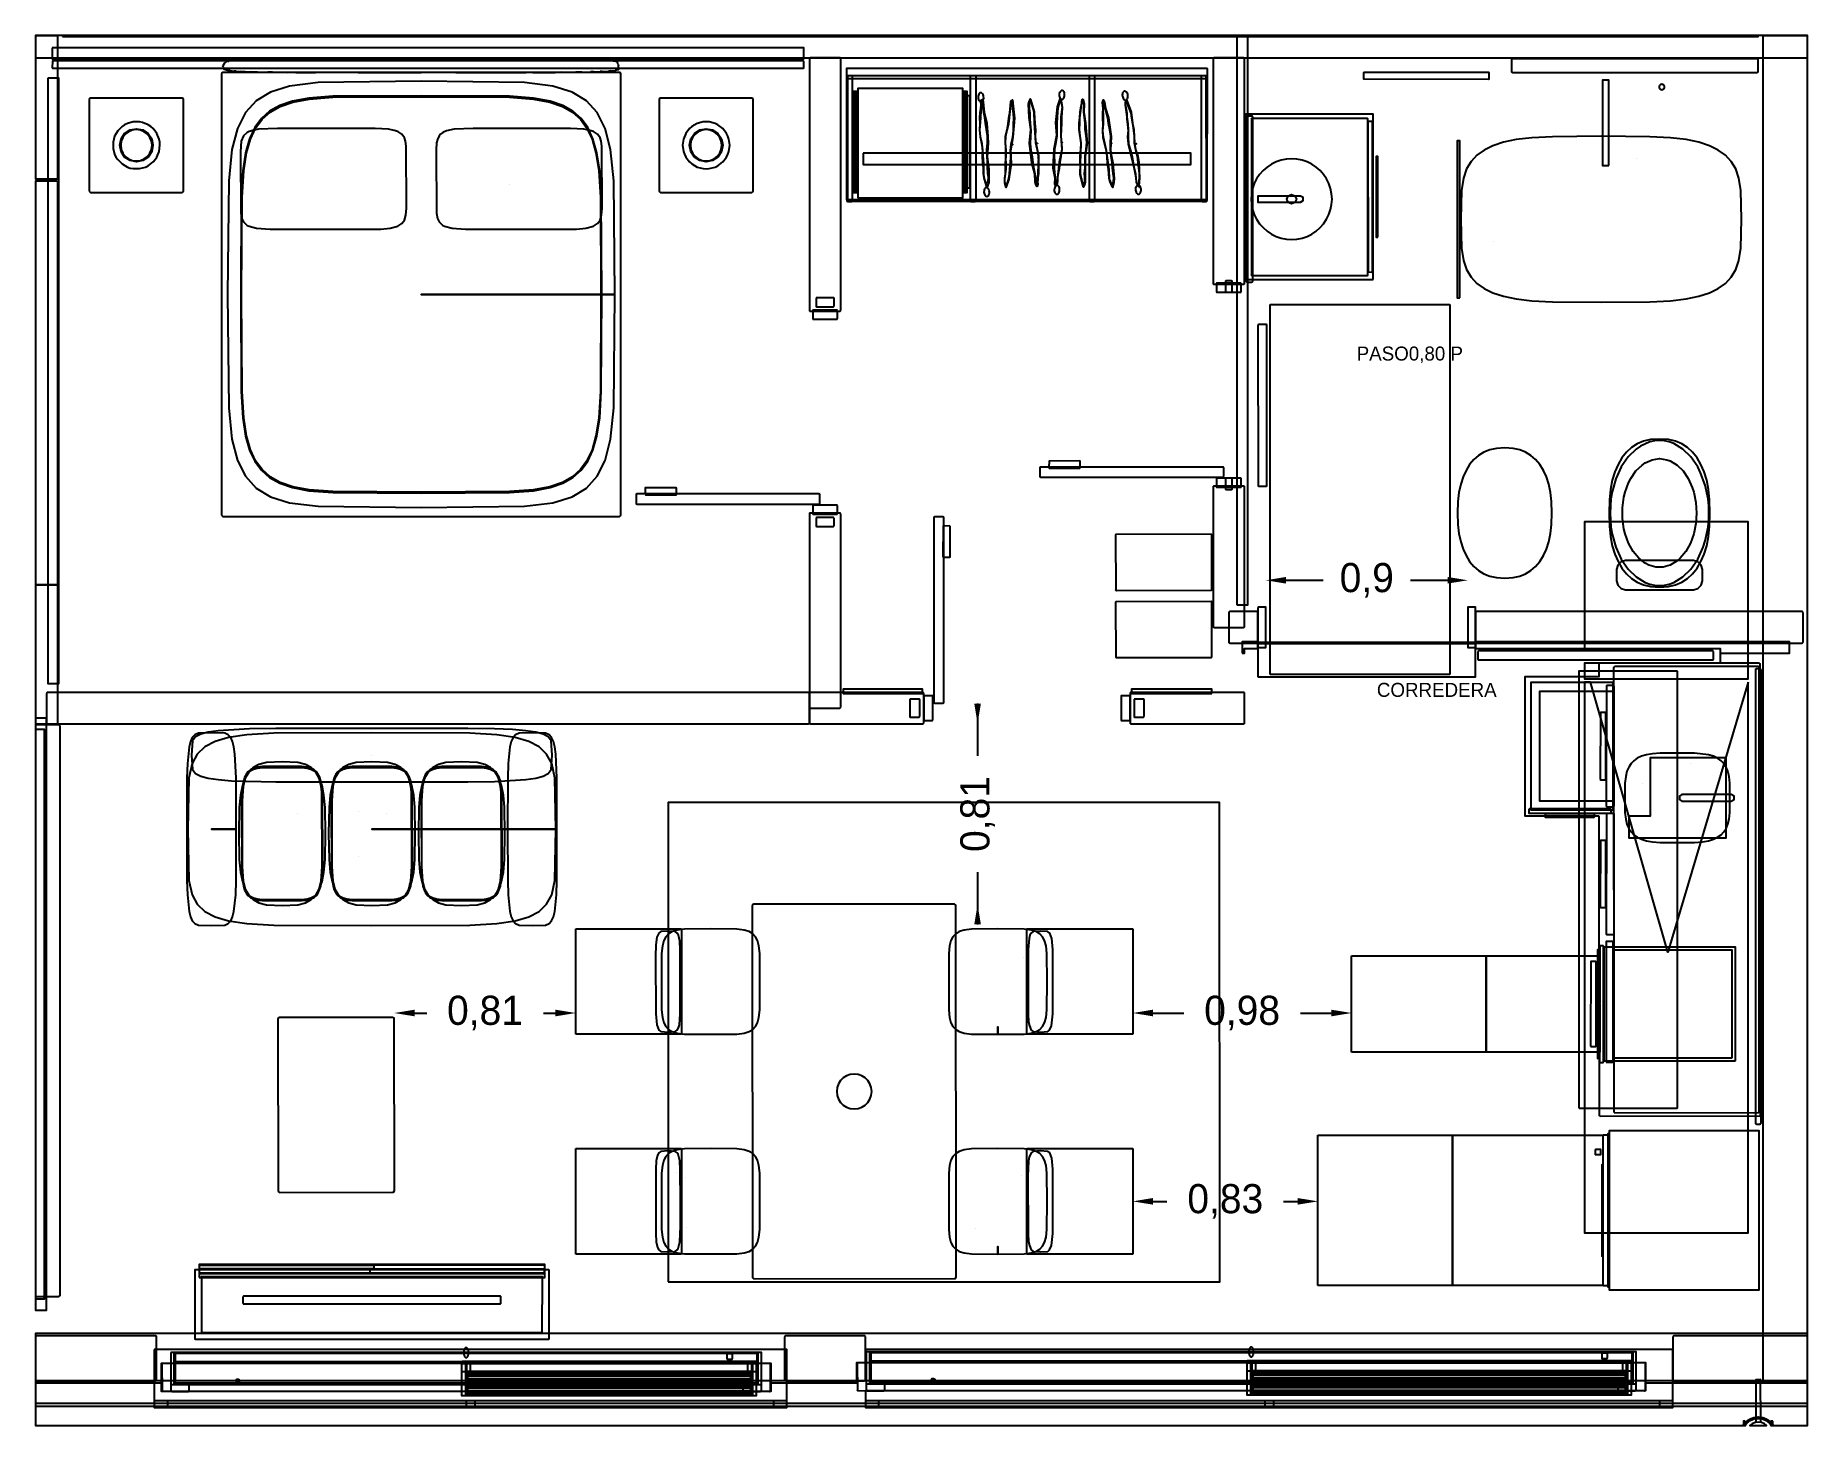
# Model space of a CAD drawing. Header units: metres. Extents: x 174.1 to 182, y -12.2 to -6.
import ezdxf

# ---------------------------------------------------------------- set-up
doc = ezdxf.new("R2010")
doc.units = ezdxf.units.M
for name, color, linetype in [('CORTE', 7, 'Continuous'), ('COTAS', 4, 'Continuous'), ('SISTEMAS', 5, 'Continuous'), ('TEXTOS', 7, 'Continuous'), ('VISTA', 8, 'Continuous')]:
    doc.layers.add(name, color=color, linetype=linetype)
doc.dimstyles.get("Standard").update_dxf_attribs({"dimtxt": 2.5, "dimasz": 2.5, "dimexe": 1.25, "dimexo": 0.625, "dimtad": 1, "dimcen": 2.5, "dimazin": 3, "dimtfac": 1, "dimtmove": 0, "dimatfit": 3})

msp = doc.modelspace()

# ---------------------------------------------------------------- texts
at = {"layer": 'TEXTOS'}
for s, p in [('PASO0,80 P', (179.99, -7.45)), ('CORREDERA', (180.08, -8.95))]:
    msp.add_text(s, height=0.0625, dxfattribs=at).set_placement(p)

# ---------------------------------------------------------------- blocks, each defined once
blk = doc.blocks.new('_CLOSEDFILLED')
at = {"color": 0, "linetype": 'BYBLOCK'}
blk.add_solid([(-1, 0.164), (0, 0), (-1, -0.164)], dxfattribs=at)
blk = doc.blocks.new('*D1')
for p, q in [((178.9917, -10.36), (178.9917, -10.36)), ((179.0817, -10.36), (179.2193, -10.36)), ((179.7393, -10.36), (179.877, -10.36)), ((179.967, -10.36), (179.967, -10.36))]:
    blk.add_line(p, q)
at = {"layer": 'Defpoints'}
for p in [(178.9917, -10.36), (178.9917, -10.36), (179.967, -10.36)]:
    blk.add_point(p, dxfattribs=at)
at = {"layer": 'COTAS', "xscale": 0.09, "yscale": 0.09, "rotation": 180}
blk.add_blockref('_CLOSEDFILLED', (178.9917, -10.36), dxfattribs=at)
at = {"layer": 'COTAS', "xscale": 0.09, "yscale": 0.09}
blk.add_blockref('_CLOSEDFILLED', (179.967, -10.36), dxfattribs=at)
at = {"layer": 'COTAS', "insert": (179.4793, -10.36), "char_height": 0.13, "attachment_point": 5}
blk.add_mtext('0,98', dxfattribs=at)
blk = doc.blocks.new('*D2')
for p, q in [((178.9917, -11.2), (178.9917, -11.2)), ((179.0817, -11.2), (179.1443, -11.2)), ((179.6643, -11.2), (179.727, -11.2)), ((179.817, -11.2), (179.817, -11.2))]:
    blk.add_line(p, q)
at = {"layer": 'Defpoints'}
for p in [(178.9917, -11.2), (178.9917, -11.2), (179.817, -11.2)]:
    blk.add_point(p, dxfattribs=at)
at = {"layer": 'COTAS', "xscale": 0.09, "yscale": 0.09, "rotation": 180}
blk.add_blockref('_CLOSEDFILLED', (178.9917, -11.2), dxfattribs=at)
at = {"layer": 'COTAS', "xscale": 0.09, "yscale": 0.09}
blk.add_blockref('_CLOSEDFILLED', (179.817, -11.2), dxfattribs=at)
at = {"layer": 'COTAS', "insert": (179.4043, -11.2), "char_height": 0.13, "attachment_point": 5}
blk.add_mtext('0,83', dxfattribs=at)
blk = doc.blocks.new('*D3')
for p, q in [((175.7, -10.36), (175.7, -10.36)), ((175.79, -10.36), (175.8442, -10.36)), ((176.3642, -10.36), (176.4183, -10.36)), ((176.5083, -10.36), (176.5083, -10.36))]:
    blk.add_line(p, q)
at = {"layer": 'Defpoints'}
for p in [(175.7, -10.36), (175.7, -10.36), (176.5083, -10.36)]:
    blk.add_point(p, dxfattribs=at)
at = {"layer": 'COTAS', "xscale": 0.09, "yscale": 0.09, "rotation": 180}
blk.add_blockref('_CLOSEDFILLED', (175.7, -10.36), dxfattribs=at)
at = {"layer": 'COTAS', "xscale": 0.09, "yscale": 0.09}
blk.add_blockref('_CLOSEDFILLED', (176.5083, -10.36), dxfattribs=at)
at = {"layer": 'COTAS', "insert": (176.1042, -10.36), "char_height": 0.13, "attachment_point": 5}
blk.add_mtext('0,81', dxfattribs=at)
blk = doc.blocks.new('*D4')
for p, q in [((178.3, -8.98), (178.3, -9.2125)), ((178.3, -9.07), (178.3, -9.07)), ((178.3, -9.7325), (178.3, -9.965)), ((178.3, -9.875), (178.3, -9.875))]:
    blk.add_line(p, q)
at = {"layer": 'Defpoints'}
for p in [(178.3, -9.07), (178.3, -9.07), (178.3, -9.875)]:
    blk.add_point(p, dxfattribs=at)
at = {"layer": 'COTAS', "xscale": 0.09, "yscale": 0.09}
for p, rotation in [((178.3, -9.07), 270), ((178.3, -9.875), 90)]:
    blk.add_blockref('_CLOSEDFILLED', p, dxfattribs=dict(at, rotation=rotation))
at = {"layer": 'COTAS', "insert": (178.3, -9.4725), "char_height": 0.13, "attachment_point": 5, "rotation": 90}
blk.add_mtext('0,81', dxfattribs=at)
blk = doc.blocks.new('*D5')
for p, q in [((179.585, -8.43), (179.585, -8.43)), ((179.675, -8.43), (179.84, -8.43)), ((180.23, -8.43), (180.395, -8.43)), ((180.485, -8.43), (180.485, -8.43))]:
    blk.add_line(p, q)
at = {"layer": 'Defpoints'}
for p in [(179.585, -8.43), (179.585, -8.43), (180.485, -8.43)]:
    blk.add_point(p, dxfattribs=at)
at = {"layer": 'COTAS', "xscale": 0.09, "yscale": 0.09, "rotation": 180}
blk.add_blockref('_CLOSEDFILLED', (179.585, -8.43), dxfattribs=at)
at = {"layer": 'COTAS', "xscale": 0.09, "yscale": 0.09}
blk.add_blockref('_CLOSEDFILLED', (180.485, -8.43), dxfattribs=at)
at = {"layer": 'COTAS', "insert": (180.035, -8.43), "char_height": 0.13, "attachment_point": 5}
blk.add_mtext('0,9', dxfattribs=at)

# ---------------------------------------------------------------- dimensions: what is measured, and where the dimension line sits
at = {"layer": 'COTAS'}
for base, p1, p2, picture, middle in [((179.585, -8.43), (179.585, -8.43), (180.485, -8.43), '*D5', (180.035, -8.43)), ((175.7, -10.36), (175.7, -10.36), (176.5083, -10.36), '*D3', (176.1042, -10.36)), ((178.9917, -10.36), (178.9917, -10.36), (179.967, -10.36), '*D1', (179.4793, -10.36)), ((178.9917, -11.2), (178.9917, -11.2), (179.817, -11.2), '*D2', (179.4043, -11.2))]:
    dim = msp.add_linear_dim(base=base, p1=p1, p2=p2, dimstyle='Standard', override={"dimtxt": 0.13, "dimasz": 0.09}, dxfattribs=at)
    dim.commit()
    dim.dimension.update_dxf_attribs({"geometry": picture, "text_midpoint": middle})
dim = msp.add_linear_dim(base=(178.3, -9.07), p1=(178.3, -9.07), p2=(178.3, -9.875001), angle=90, dimstyle='Standard', override={"dimtxt": 0.13, "dimasz": 0.09}, dxfattribs=at)
dim.commit()
dim.dimension.update_dxf_attribs({"geometry": '*D4', "text_midpoint": (178.3, -9.4725)})

# ---------------------------------------------------------------- linework, layer by layer
at = {"layer": 'CORTE'}
for p, q in [((181.8045, -6), (181.918, -6)), ((181.918, -6), (181.9955, -6))]:
    msp.add_line(p, q, dxfattribs=at)
for points in [[(181.801, -6.0017), (181.8008, -6.0019), (181.8003, -6.0034), (181.8, -6.0045), (181.8, -9.5632), (181.8, -11.9955), (181.8005, -11.997), (181.8008, -11.9981), (181.8011, -11.9984), (181.8013, -11.9987), (181.8017, -11.999), (181.8019, -11.9992), (181.8034, -11.9997), (181.8045, -12), (181.918, -12), (181.9955, -12), (181.997, -11.9995), (181.9981, -11.9992), (181.9984, -11.9989), (181.9987, -11.9987), (181.9989, -11.9984), (181.9992, -11.9981), (181.9995, -11.997), (182, -11.9955), (182, -9.5632), (182, -6.0045), (181.9997, -6.0034), (181.9992, -6.0019), (181.999, -6.0017), (181.9987, -6.0013), (181.9984, -6.0011), (181.9981, -6.0008), (181.997, -6.0005), (181.9955, -6), (181.918, -6), (181.8045, -6), (181.8034, -6.0003), (181.8019, -6.0008), (181.8017, -6.001), (181.8013, -6.0013), (181.801, -6.0017)], [(177.5511, -6.1016), (177.5508, -6.1019), (177.5504, -6.1033), (177.55, -6.1045), (177.55, -6.6957), (177.55, -7.2255), (177.5504, -7.2269), (177.5508, -7.2281), (177.5511, -7.2284), (177.5513, -7.2287), (177.5516, -7.2289), (177.5519, -7.2292), (177.5533, -7.2296), (177.5545, -7.23), (177.6236, -7.23), (177.6855, -7.23), (177.6869, -7.2296), (177.6881, -7.2292), (177.6884, -7.2289), (177.6887, -7.2287), (177.6889, -7.2284), (177.6892, -7.2281), (177.6896, -7.2269), (177.69, -7.2255), (177.69, -6.6957), (177.69, -6.1045), (177.6896, -6.1033), (177.6892, -6.1019), (177.6889, -6.1016), (177.6887, -6.1013), (177.6884, -6.1011), (177.6881, -6.1008), (177.6869, -6.1004), (177.6855, -6.1), (177.6236, -6.1), (177.5545, -6.1), (177.5533, -6.1004), (177.5519, -6.1008), (177.5516, -6.1011), (177.5513, -6.1013), (177.5511, -6.1016)], [(179.3511, -6.1016), (179.3508, -6.1019), (179.3504, -6.1033), (179.35, -6.1045), (179.35, -6.6324), (179.35, -7.1055), (179.3504, -7.1069), (179.3508, -7.1081), (179.3511, -7.1084), (179.3513, -7.1087), (179.3516, -7.1089), (179.3519, -7.1092), (179.3533, -7.1096), (179.3545, -7.11), (179.4236, -7.11), (179.4855, -7.11), (179.4869, -7.1096), (179.4881, -7.1092), (179.4884, -7.1089), (179.4887, -7.1087), (179.4889, -7.1084), (179.4892, -7.1081), (179.4896, -7.1069), (179.49, -7.1055), (179.49, -6.6324), (179.49, -6.1045), (179.4896, -6.1033), (179.4892, -6.1019), (179.4889, -6.1016), (179.4887, -6.1013), (179.4884, -6.1011), (179.4881, -6.1008), (179.4869, -6.1004), (179.4855, -6.1), (179.4236, -6.1), (179.3545, -6.1), (179.3533, -6.1004), (179.3519, -6.1008), (179.3516, -6.1011), (179.3513, -6.1013), (179.3511, -6.1016)], [(179.3511, -8.0116), (179.3508, -8.0119), (179.3504, -8.0133), (179.35, -8.0145), (179.35, -8.342), (179.35, -8.6355), (179.3504, -8.6369), (179.3508, -8.6381), (179.3511, -8.6384), (179.3513, -8.6387), (179.3516, -8.6389), (179.3519, -8.6392), (179.3533, -8.6396), (179.3545, -8.64), (179.4236, -8.64), (179.4855, -8.64), (179.4869, -8.6396), (179.4881, -8.6392), (179.4884, -8.6389), (179.4887, -8.6387), (179.4889, -8.6384), (179.4892, -8.6381), (179.4896, -8.6369), (179.49, -8.6355), (179.49, -8.342), (179.49, -8.0145), (179.4896, -8.0133), (179.4892, -8.0119), (179.4889, -8.0116), (179.4887, -8.0113), (179.4884, -8.0111), (179.4881, -8.0108), (179.4869, -8.0104), (179.4855, -8.01), (179.4236, -8.01), (179.3545, -8.01), (179.3533, -8.0104), (179.3519, -8.0108), (179.3516, -8.0111), (179.3513, -8.0113), (179.3511, -8.0116)], [(177.5511, -8.1316), (177.5508, -8.1319), (177.5504, -8.1333), (177.55, -8.1345), (177.55, -8.5886), (177.55, -8.9955), (177.5504, -8.9969), (177.5508, -8.9981), (177.5511, -8.9984), (177.5513, -8.9987), (177.5516, -8.9989), (177.5519, -8.9992), (177.5533, -8.9996), (177.5545, -9), (177.6236, -9), (177.6855, -9), (177.6869, -8.9996), (177.6881, -8.9992), (177.6884, -8.9989), (177.6887, -8.9987), (177.6889, -8.9984), (177.6892, -8.9981), (177.6896, -8.9969), (177.69, -8.9955), (177.69, -8.5886), (177.69, -8.1345), (177.6896, -8.1333), (177.6892, -8.1319), (177.6889, -8.1316), (177.6887, -8.1313), (177.6884, -8.1311), (177.6881, -8.1308), (177.6869, -8.1304), (177.6855, -8.13), (177.6236, -8.13), (177.5545, -8.13), (177.5533, -8.1304), (177.5519, -8.1308), (177.5516, -8.1311), (177.5513, -8.1313), (177.5511, -8.1316)], [(179.4208, -8.5719), (179.4204, -8.5733), (179.42, -8.5745), (179.42, -8.6438), (179.42, -8.7055), (179.4204, -8.7069), (179.4208, -8.7081), (179.4211, -8.7084), (179.4213, -8.7087), (179.4216, -8.7089), (179.4219, -8.7092), (179.4233, -8.7096), (179.4245, -8.71), (179.55, -8.71), (179.55, -8.57), (179.4245, -8.57), (179.4233, -8.5704), (179.4219, -8.5708), (179.4216, -8.5711), (179.4213, -8.5713), (179.4211, -8.5716), (179.4208, -8.5719)], [(181.9784, -8.5711), (181.9781, -8.5708), (181.9769, -8.5704), (181.9755, -8.57), (180.7745, -8.57), (180.52, -8.57), (180.52, -8.71), (180.7745, -8.71), (181.9755, -8.71), (181.9769, -8.7096), (181.9781, -8.7092), (181.9784, -8.7089), (181.9787, -8.7087), (181.9789, -8.7084), (181.9792, -8.7081), (181.9796, -8.7069), (181.98, -8.7055), (181.98, -8.6438), (181.98, -8.5745), (181.9796, -8.5733), (181.9792, -8.5719), (181.9789, -8.5716), (181.9787, -8.5713), (181.9784, -8.5711)], [(174.1511, -8.9316), (174.1508, -8.9319), (174.1504, -8.9333), (174.15, -8.9345), (174.15, -9.0036), (174.15, -9.0655), (174.1504, -9.0669), (174.1508, -9.0681), (174.1511, -9.0684), (174.1513, -9.0687), (174.1516, -9.0689), (174.1519, -9.0692), (174.1533, -9.0696), (174.1545, -9.07), (175.9428, -9.07), (177.5455, -9.07), (177.5469, -9.0696), (177.5481, -9.0692), (177.5484, -9.0689), (177.5487, -9.0687), (177.5489, -9.0684), (177.5492, -9.0681), (177.5496, -9.0669), (177.55, -9.0655), (177.55, -9.0036), (177.55, -8.9345), (177.5496, -8.9333), (177.5492, -8.9319), (177.5489, -8.9316), (177.5487, -8.9313), (177.5484, -8.9311), (177.5481, -8.9308), (177.5469, -8.9304), (177.5455, -8.93), (175.9428, -8.93), (174.1545, -8.93), (174.1533, -8.9304), (174.1519, -8.9308), (174.1516, -8.9311), (174.1513, -8.9313), (174.1511, -8.9316)], [(174.3793, -12), (174.6355, -12), (174.637, -11.9995), (174.6381, -11.9992), (174.6384, -11.9989), (174.6387, -11.9987), (174.6389, -11.9984), (174.6392, -11.9981), (174.6395, -11.997), (174.64, -11.9955), (174.64, -11.918), (174.64, -11.8045), (174.6397, -11.8034), (174.6392, -11.8019), (174.639, -11.8017), (174.6387, -11.8013), (174.6384, -11.8011), (174.6381, -11.8008), (174.637, -11.8005), (174.6355, -11.8), (174.3793, -11.8), (174.1, -11.8), (174.1, -12), (174.3793, -12)], [(177.441, -11.8017), (177.4408, -11.8019), (177.4403, -11.8034), (177.44, -11.8045), (177.44, -11.918), (177.44, -11.9955), (177.4405, -11.997), (177.4408, -11.9981), (177.4411, -11.9984), (177.4413, -11.9987), (177.4417, -11.999), (177.4419, -11.9992), (177.4434, -11.9997), (177.4445, -12), (177.653, -12), (177.7955, -12), (177.797, -11.9995), (177.7981, -11.9992), (177.7984, -11.9989), (177.7987, -11.9987), (177.7989, -11.9984), (177.7992, -11.9981), (177.7995, -11.997), (177.8, -11.9955), (177.8, -11.918), (177.8, -11.8045), (177.7997, -11.8034), (177.7992, -11.8019), (177.799, -11.8017), (177.7987, -11.8013), (177.7984, -11.8011), (177.7981, -11.8008), (177.797, -11.8005), (177.7955, -11.8), (177.653, -11.8), (177.4445, -11.8), (177.4434, -11.8003), (177.4419, -11.8008), (177.4417, -11.801), (177.4413, -11.8013), (177.441, -11.8017)], [(181.401, -11.8017), (181.4008, -11.8019), (181.4003, -11.8034), (181.4, -11.8045), (181.4, -11.918), (181.4, -11.9955), (181.4005, -11.997), (181.4008, -11.9981), (181.4011, -11.9984), (181.4013, -11.9987), (181.4017, -11.999), (181.4019, -11.9992), (181.4034, -11.9997), (181.4045, -12), (181.7556, -12), (181.9955, -12), (181.997, -11.9995), (181.9981, -11.9992), (181.9984, -11.9989), (181.9987, -11.9987), (181.9989, -11.9984), (181.9992, -11.9981), (181.9995, -11.997), (182, -11.9955), (182, -11.918), (182, -11.8045), (181.9997, -11.8034), (181.9992, -11.8019), (181.999, -11.8017), (181.9987, -11.8013), (181.9984, -11.8011), (181.9981, -11.8008), (181.997, -11.8005), (181.9955, -11.8), (181.7556, -11.8), (181.4045, -11.8), (181.4034, -11.8003), (181.4019, -11.8008), (181.4017, -11.801), (181.4013, -11.8013), (181.401, -11.8017)]]:
    msp.add_lwpolyline(points, close=True, dxfattribs=at)
at = {"layer": 'SISTEMAS'}
for p, q in [((179.605, -7.2), (180.405, -7.2)), ((179.605, -8.85), (179.605, -7.2)), ((180.405, -7.2), (180.405, -8.85)), ((180.405, -8.85), (179.605, -8.85)), ((176.5083, -9.985), (176.98, -9.985)), ((176.5083, -10.455), (176.5083, -9.985)), ((176.98, -9.985), (176.98, -10.455)), ((178.52, -9.985), (178.9917, -9.985)), ((178.52, -10.455), (178.52, -9.985)), ((178.9917, -9.985), (178.9917, -10.455)), ((179.967, -10.105), (180.567, -10.105)), ((179.967, -10.535), (179.967, -10.105)), ((180.567, -10.105), (181.067, -10.105)), ((180.567, -10.535), (180.567, -10.105)), ((180.567, -10.105), (180.567, -10.535)), ((181.067, -10.105), (181.067, -10.535)), ((176.98, -10.455), (176.5083, -10.455)), ((178.9917, -10.455), (178.52, -10.455)), ((180.567, -10.535), (179.967, -10.535)), ((181.067, -10.535), (180.567, -10.535)), ((176.5083, -10.965), (176.98, -10.965)), ((176.5083, -11.435), (176.5083, -10.965)), ((176.98, -10.965), (176.98, -11.435)), ((178.52, -10.965), (178.9917, -10.965)), ((178.52, -11.435), (178.52, -10.965)), ((178.9917, -10.965), (178.9917, -11.435)), ((179.817, -10.905), (180.417, -10.905)), ((179.817, -11.575), (179.817, -10.905)), ((180.417, -10.905), (181.087, -10.905)), ((180.417, -11.575), (180.417, -10.905)), ((180.417, -10.905), (180.417, -11.575)), ((181.087, -10.905), (181.087, -11.575)), ((176.98, -11.435), (176.5083, -11.435)), ((178.9917, -11.435), (178.52, -11.435)), ((180.417, -11.575), (179.817, -11.575)), ((181.087, -11.575), (180.417, -11.575))]:
    msp.add_line(p, q, dxfattribs=at)
at = {"layer": 'VISTA'}
for p, q in [((174.1, -6), (174.118, -6)), ((174.118, -6), (174.1955, -6)), ((174.9432, -6.1235), (174.935, -6.135)), ((174.9368, -6.1416), (174.935, -6.135)), ((174.9368, -6.1416), (174.9401, -6.1513)), ((174.9479, -6.1527), (174.9401, -6.1513)), ((174.9432, -6.1235), (174.9471, -6.1188)), ((174.9587, -6.1154), (174.9471, -6.1188)), ((174.9479, -6.1527), (174.9622, -6.1557)), ((174.9587, -6.1154), (174.9621, -6.1143)), ((174.9742, -6.1122), (174.9621, -6.1143)), ((174.9679, -6.1563), (174.9622, -6.1557)), ((174.9679, -6.1563), (174.9866, -6.1587)), ((174.9742, -6.1122), (174.9799, -6.1111)), ((175.0008, -6.1098), (174.9799, -6.1111)), ((174.9948, -6.1594), (174.9866, -6.1587)), ((174.9948, -6.1594), (175.0159, -6.1612)), ((175.0008, -6.1098), (175.0158, -6.1088)), ((175.0538, -6.1078), (175.0158, -6.1088)), ((175.0356, -6.1618), (175.0159, -6.1612)), ((175.0356, -6.1618), (175.0654, -6.1629)), ((175.0538, -6.1078), (175.071, -6.1074)), ((175.1201, -6.1064), (175.071, -6.1074)), ((175.1201, -6.1064), (175.1359, -6.1061)), ((175.1905, -6.1054), (175.1359, -6.1061)), ((175.1905, -6.1054), (175.2186, -6.105)), ((175.2948, -6.1047), (175.2186, -6.105)), ((175.2948, -6.1047), (175.3486, -6.1045)), ((175.671, -6.1045), (175.3486, -6.1045)), ((175.671, -6.1045), (175.82, -6.1045)), ((176.1673, -6.1047), (175.82, -6.1045)), ((176.1673, -6.1047), (176.2878, -6.1047)), ((176.3749, -6.1049), (176.2878, -6.1047)), ((176.3749, -6.1049), (176.4215, -6.105)), ((176.4737, -6.1055), (176.4215, -6.105)), ((176.4737, -6.1055), (176.5098, -6.1059)), ((176.5509, -6.1068), (176.5098, -6.1059)), ((176.5509, -6.1068), (176.5699, -6.1073)), ((176.6056, -6.1086), (176.5699, -6.1073)), ((176.5888, -6.1622), (176.618, -6.161)), ((176.6056, -6.1086), (176.6185, -6.109)), ((176.6268, -6.1604), (176.618, -6.161)), ((176.6455, -6.1104), (176.6185, -6.109)), ((176.6268, -6.1604), (176.6545, -6.1587)), ((176.6455, -6.1104), (176.6605, -6.1111)), ((176.6644, -6.1578), (176.6545, -6.1587)), ((176.6756, -6.1129), (176.6605, -6.1111)), ((176.6644, -6.1578), (176.6857, -6.1558)), ((176.6756, -6.1129), (176.6858, -6.1141)), ((176.6917, -6.154), (176.6857, -6.1558)), ((176.6919, -6.1173), (176.6858, -6.1141)), ((176.6917, -6.154), (176.7002, -6.1513)), ((176.6919, -6.1173), (176.6944, -6.1188)), ((176.6975, -6.1308), (176.6944, -6.1188)), ((176.6975, -6.1308), (176.6988, -6.135)), ((176.6992, -6.1457), (176.6988, -6.135)), ((176.6992, -6.1457), (176.7002, -6.1513)), ((175.0893, -6.1632), (175.0654, -6.1629)), ((175.0893, -6.1632), (175.1362, -6.1639)), ((175.1566, -6.1641), (175.1362, -6.1639)), ((175.1566, -6.1641), (175.2231, -6.1648)), ((175.2603, -6.165), (175.2231, -6.1648)), ((175.2603, -6.165), (175.3487, -6.1655)), ((175.538, -6.1656), (175.3487, -6.1655)), ((175.538, -6.1656), (175.82, -6.1657)), ((175.9742, -6.1655), (175.82, -6.1657)), ((175.9742, -6.1655), (176.2873, -6.1652)), ((176.3174, -6.1651), (176.2873, -6.1652)), ((176.3174, -6.1651), (176.4169, -6.1648)), ((176.4447, -6.1646), (176.4169, -6.1648)), ((176.4447, -6.1646), (176.5097, -6.1641)), ((176.5359, -6.1636), (176.5097, -6.1641)), ((176.5359, -6.1636), (176.5748, -6.1629)), ((176.5888, -6.1622), (176.5748, -6.1629))]:
    msp.add_line(p, q, dxfattribs=at)
for points in [[(178.7513, -6.1), (181.4491, -6.1), (181.9955, -6.1), (181.997, -6.0995), (181.9981, -6.0992), (181.9984, -6.0989), (181.9987, -6.0987), (181.9989, -6.0984), (181.9992, -6.0981), (181.9995, -6.097), (182, -6.0955), (182, -6.018), (182, -6), (174.1, -6), (174.1, -6.1), (178.7513, -6.1)], [(174.118, -6.64), (174.1955, -6.64), (174.197, -6.6395), (174.1981, -6.6392), (174.1984, -6.6389), (174.1987, -6.6387), (174.1989, -6.6384), (174.1992, -6.6381), (174.1995, -6.637), (174.2, -6.6355), (174.2, -6.3793), (174.2, -6.0045), (174.1997, -6.0034), (174.1992, -6.0019), (174.199, -6.0017), (174.1987, -6.0013), (174.1984, -6.0011), (174.1981, -6.0008), (174.197, -6.0005), (174.1955, -6), (174.118, -6), (174.1, -6), (174.1, -6.64), (174.118, -6.64)], [(174.22, -6.005), (181.78, -6.005), (181.78, -6), (174.22, -6), (174.22, -6.005)], [(179.455, -8.54), (179.505, -8.54), (179.505, -6), (179.455, -6), (179.455, -8.54)], [(174.175, -6.055), (174.175, -6.105), (177.525, -6.105), (177.525, -6.055), (174.175, -6.055)], [(174.175, -6.144), (174.177, -6.146), (177.523, -6.146), (177.525, -6.144), (177.525, -6.116), (177.523, -6.114), (174.1758, -6.1144), (174.175, -6.144)], [(177.7158, -6.1487), (177.7156, -6.149), (177.7153, -6.15), (177.715, -6.151), (177.715, -6.1695), (177.715, -6.189), (177.7153, -6.19), (177.7156, -6.191), (177.7158, -6.1912), (177.716, -6.1915), (177.7162, -6.1917), (177.7165, -6.1919), (177.7175, -6.1922), (177.7185, -6.1925), (178.4997, -6.1925), (179.3215, -6.1925), (179.3225, -6.1922), (179.3235, -6.1919), (179.3237, -6.1917), (179.324, -6.1915), (179.3242, -6.1912), (179.3244, -6.191), (179.3247, -6.19), (179.325, -6.189), (179.325, -6.1695), (179.325, -6.151), (179.3247, -6.15), (179.3244, -6.149), (179.3242, -6.1487), (179.324, -6.1485), (179.3237, -6.1483), (179.3235, -6.1481), (179.3225, -6.1478), (179.3215, -6.1475), (178.4997, -6.1475), (177.7185, -6.1475), (177.7175, -6.1478), (177.7165, -6.1481), (177.7162, -6.1483), (177.716, -6.1485), (177.7158, -6.1487)], [(179.324, -6.7325), (179.325, -6.1485), (177.716, -6.1475), (177.7153, -6.7322), (179.324, -6.7325)], [(180.6811, -6.1066), (180.6808, -6.1069), (180.6804, -6.1081), (180.68, -6.1095), (180.68, -6.133), (180.68, -6.1605), (180.6804, -6.1617), (180.6808, -6.1631), (180.6811, -6.1634), (180.6813, -6.1637), (180.6816, -6.1639), (180.6819, -6.1642), (180.6831, -6.1646), (180.6845, -6.165), (181.1875, -6.165), (181.7755, -6.165), (181.7767, -6.1646), (181.7781, -6.1642), (181.7784, -6.1639), (181.7787, -6.1637), (181.7789, -6.1634), (181.7792, -6.1631), (181.7796, -6.1617), (181.78, -6.1605), (181.78, -6.133), (181.78, -6.1095), (181.7796, -6.1081), (181.7792, -6.1069), (181.7789, -6.1066), (181.7787, -6.1063), (181.7784, -6.1061), (181.7781, -6.1058), (181.7767, -6.1054), (181.7755, -6.105), (181.1875, -6.105), (180.6845, -6.105), (180.6831, -6.1054), (180.6819, -6.1058), (180.6816, -6.1061), (180.6813, -6.1063), (180.6811, -6.1066)], [(174.155, -6.19), (174.155, -8.89), (174.205, -8.89), (174.205, -6.19), (174.155, -6.19)], [(174.93, -8.139), (174.9318, -8.1432), (174.936, -8.145), (176.704, -8.145), (176.7082, -8.1432), (176.71, -8.139), (176.71, -6.171), (176.7082, -6.1668), (176.704, -6.165), (174.936, -6.165), (174.9318, -6.1668), (174.93, -6.171), (174.93, -8.139)], [(175.0837, -8.0185), (175.1473, -8.0574), (175.2333, -8.0844), (175.3603, -8.1002), (175.82, -8.1054), (176.2797, -8.1002), (176.4067, -8.0844), (176.4927, -8.0574), (176.5563, -8.0185), (176.6043, -7.9656), (176.6397, -7.8955), (176.6642, -7.8009), (176.6786, -7.661), (176.6833, -7.155), (175.82, -7.155), (176.6833, -7.155), (176.6786, -6.649), (176.6642, -6.5091), (176.6397, -6.4145), (176.6043, -6.3444), (176.5563, -6.2915), (176.4927, -6.2526), (176.4067, -6.2256), (176.2797, -6.2098), (175.82, -6.2046), (175.3603, -6.2098), (175.2333, -6.2256), (175.1473, -6.2526), (175.0837, -6.2915), (175.0357, -6.3444), (175.0003, -6.4145), (174.9758, -6.5091), (174.9614, -6.649), (174.9567, -7.155), (174.9614, -7.661), (174.9758, -7.8009), (175.0003, -7.8955), (175.0357, -7.9656), (175.0837, -8.0185)], [(177.7178, -6.1812), (177.7176, -6.1815), (177.7173, -6.1825), (177.717, -6.1835), (177.717, -6.453), (177.717, -6.7365), (177.7173, -6.7375), (177.7176, -6.7385), (177.7178, -6.7387), (177.718, -6.739), (177.7182, -6.7392), (177.7185, -6.7394), (177.7195, -6.7397), (177.7205, -6.74), (177.7298, -6.74), (177.7395, -6.74), (177.7405, -6.7397), (177.7415, -6.7394), (177.7417, -6.7392), (177.742, -6.739), (177.7422, -6.7387), (177.7424, -6.7385), (177.7427, -6.7375), (177.743, -6.7365), (177.743, -6.453), (177.743, -6.1835), (177.7427, -6.1825), (177.7424, -6.1815), (177.7422, -6.1812), (177.742, -6.181), (177.7417, -6.1808), (177.7415, -6.1806), (177.7405, -6.1803), (177.7395, -6.18), (177.7298, -6.18), (177.7205, -6.18), (177.7195, -6.1803), (177.7185, -6.1806), (177.7182, -6.1808), (177.718, -6.181), (177.7178, -6.1812)], [(177.7235, -6.74), (179.3185, -6.7394), (179.32, -6.7365), (179.3194, -6.1815), (179.3165, -6.18), (177.7215, -6.1806), (177.7206, -6.1815), (177.72, -6.1835), (177.7206, -6.7385), (177.7235, -6.74)], [(177.7235, -6.74), (179.3185, -6.7394), (179.32, -6.7365), (179.3194, -6.1815), (179.3165, -6.18), (177.7215, -6.1806), (177.7206, -6.1815), (177.72, -6.1835), (177.7206, -6.7385), (177.7235, -6.74)], [(177.7217, -6.181), (177.7217, -6.1817), (177.721, -6.1817), (177.7217, -6.181)], [(177.7217, -6.181), (177.7217, -6.1817), (177.721, -6.1817), (177.7217, -6.181)], [(177.721, -6.1814), (177.7213, -6.1813), (177.721, -6.1814), (177.721, -6.1814)], [(177.721, -6.1814), (177.7213, -6.1813), (177.721, -6.1814), (177.721, -6.1814)], [(177.7662, -6.7238), (177.769, -6.725), (178.2338, -6.7238), (178.2338, -6.2362), (177.7662, -6.2362), (177.7662, -6.7238)], [(177.7662, -6.7238), (177.769, -6.725), (178.2338, -6.7238), (178.2338, -6.2362), (177.7662, -6.2362), (177.7662, -6.7238)], [(177.7662, -6.7238), (177.769, -6.725), (178.2338, -6.7238), (178.2338, -6.2362), (177.7662, -6.2362), (177.7662, -6.7238)], [(177.7667, -6.2367), (177.7665, -6.2372), (177.7665, -6.2365), (177.7667, -6.2367)], [(177.7667, -6.2367), (177.7665, -6.2372), (177.7665, -6.2365), (177.7667, -6.2367)], [(177.7667, -6.2367), (177.7665, -6.2372), (177.7665, -6.2365), (177.7667, -6.2367)], [(178.2333, -6.2367), (178.2328, -6.2365), (178.2335, -6.2365), (178.2333, -6.2367)], [(178.2333, -6.2367), (178.2328, -6.2365), (178.2335, -6.2365), (178.2333, -6.2367)], [(178.2333, -6.2367), (178.2328, -6.2365), (178.2335, -6.2365), (178.2333, -6.2367)], [(178.2678, -6.1812), (178.2676, -6.1815), (178.2673, -6.1825), (178.267, -6.1835), (178.267, -6.453), (178.267, -6.7365), (178.2673, -6.7375), (178.2676, -6.7385), (178.2678, -6.7387), (178.268, -6.739), (178.2682, -6.7392), (178.2685, -6.7394), (178.2695, -6.7397), (178.2705, -6.74), (178.2798, -6.74), (178.2895, -6.74), (178.2905, -6.7397), (178.2915, -6.7394), (178.2917, -6.7392), (178.292, -6.739), (178.2922, -6.7387), (178.2924, -6.7385), (178.2927, -6.7375), (178.293, -6.7365), (178.293, -6.453), (178.293, -6.1835), (178.2927, -6.1825), (178.2924, -6.1815), (178.2922, -6.1812), (178.292, -6.181), (178.2917, -6.1808), (178.2915, -6.1806), (178.2905, -6.1803), (178.2895, -6.18), (178.2798, -6.18), (178.2705, -6.18), (178.2695, -6.1803), (178.2685, -6.1806), (178.2682, -6.1808), (178.268, -6.181), (178.2678, -6.1812)], [(178.7978, -6.1812), (178.7976, -6.1815), (178.7973, -6.1825), (178.797, -6.1835), (178.797, -6.453), (178.797, -6.7365), (178.7973, -6.7375), (178.7976, -6.7385), (178.7978, -6.7387), (178.798, -6.739), (178.7982, -6.7392), (178.7985, -6.7394), (178.7995, -6.7397), (178.8005, -6.74), (178.8098, -6.74), (178.8195, -6.74), (178.8205, -6.7397), (178.8215, -6.7394), (178.8217, -6.7392), (178.822, -6.739), (178.8222, -6.7387), (178.8224, -6.7385), (178.8227, -6.7375), (178.823, -6.7365), (178.823, -6.453), (178.823, -6.1835), (178.8227, -6.1825), (178.8224, -6.1815), (178.8222, -6.1812), (178.822, -6.181), (178.8217, -6.1808), (178.8215, -6.1806), (178.8205, -6.1803), (178.8195, -6.18), (178.8098, -6.18), (178.8005, -6.18), (178.7995, -6.1803), (178.7985, -6.1806), (178.7982, -6.1808), (178.798, -6.181), (178.7978, -6.1812)], [(179.2978, -6.1812), (179.2976, -6.1815), (179.2973, -6.1825), (179.297, -6.1835), (179.297, -6.453), (179.297, -6.7365), (179.2973, -6.7375), (179.2976, -6.7385), (179.2978, -6.7387), (179.298, -6.739), (179.2982, -6.7392), (179.2985, -6.7394), (179.2995, -6.7397), (179.3005, -6.74), (179.3098, -6.74), (179.3195, -6.74), (179.3205, -6.7397), (179.3215, -6.7394), (179.3217, -6.7392), (179.322, -6.739), (179.3222, -6.7387), (179.3224, -6.7385), (179.3227, -6.7375), (179.323, -6.7365), (179.323, -6.453), (179.323, -6.1835), (179.3227, -6.1825), (179.3224, -6.1815), (179.3222, -6.1812), (179.322, -6.181), (179.3217, -6.1808), (179.3215, -6.1806), (179.3205, -6.1803), (179.3195, -6.18), (179.3098, -6.18), (179.3005, -6.18), (179.2995, -6.1803), (179.2985, -6.1806), (179.2982, -6.1808), (179.298, -6.181), (179.2978, -6.1812)], [(179.3183, -6.181), (179.319, -6.1817), (179.3183, -6.1817), (179.3183, -6.181)], [(179.3183, -6.181), (179.319, -6.1817), (179.3183, -6.1817), (179.3183, -6.181)], [(180.5783, -6.195), (180.58, -6.1933), (180.58, -6.1667), (180.5783, -6.165), (180.0217, -6.165), (180.02, -6.1667), (180.0203, -6.1943), (180.5783, -6.195)], [(181.114, -6.58), (181.114, -6.2), (181.086, -6.2), (181.086, -6.58), (181.114, -6.58)], [(181.3469, -6.2184), (181.344, -6.2196), (181.3415, -6.2215), (181.3396, -6.224), (181.3384, -6.2269), (181.338, -6.23), (181.3384, -6.2331), (181.3396, -6.236), (181.3415, -6.2385), (181.344, -6.2404), (181.3469, -6.2416), (181.35, -6.242), (181.3531, -6.2416), (181.356, -6.2404), (181.3585, -6.2385), (181.3604, -6.236), (181.3616, -6.2331), (181.362, -6.23), (181.3616, -6.2269), (181.3604, -6.224), (181.3585, -6.2215), (181.356, -6.2196), (181.3531, -6.2184), (181.35, -6.218), (181.3469, -6.2184)], [(174.34, -6.694), (174.3418, -6.6982), (174.346, -6.7), (174.754, -6.7), (174.7582, -6.6982), (174.76, -6.694), (174.76, -6.286), (174.7582, -6.2818), (174.754, -6.28), (174.346, -6.28), (174.3418, -6.2818), (174.34, -6.286), (174.34, -6.694)], [(175.0173, -7.5884), (175.0246, -7.7059), (175.0369, -7.787), (175.0545, -7.8492), (175.0777, -7.899), (175.1072, -7.9394), (175.1439, -7.9719), (175.1892, -7.9975), (175.2458, -8.0168), (175.3195, -8.0304), (175.4263, -8.0384), (175.82, -8.0411), (176.2137, -8.0384), (176.3205, -8.0304), (176.3942, -8.0168), (176.4508, -7.9975), (176.4961, -7.9719), (176.5328, -7.9394), (176.5623, -7.899), (176.5855, -7.8492), (176.6031, -7.787), (176.6154, -7.7059), (176.6227, -7.5884), (176.6251, -7.155), (176.6226, -7.155), (176.6251, -7.155), (176.6227, -6.7216), (176.6154, -6.6041), (176.6031, -6.523), (176.5855, -6.4608), (176.5623, -6.411), (176.5328, -6.3706), (176.4961, -6.3381), (176.4508, -6.3125), (176.3942, -6.2932), (176.3205, -6.2796), (176.2137, -6.2716), (175.82, -6.2689), (175.4263, -6.2716), (175.3195, -6.2796), (175.2458, -6.2932), (175.1892, -6.3125), (175.1439, -6.3381), (175.1072, -6.3706), (175.0777, -6.411), (175.0545, -6.4608), (175.0369, -6.523), (175.0246, -6.6041), (175.0173, -6.7216), (175.0149, -7.155), (175.0173, -7.5884)], [(175.32, -8.026), (175.2469, -8.0126), (175.191, -7.9935), (175.1464, -7.9683), (175.1105, -7.9364), (175.0815, -7.8968), (175.0586, -7.8477), (175.0412, -7.7861), (175.029, -7.7055), (175.0217, -7.5884), (175.0193, -7.155), (175.0217, -6.7216), (175.029, -6.6045), (175.0412, -6.5239), (175.0586, -6.4623), (175.0815, -6.4132), (175.1105, -6.3736), (175.1464, -6.3417), (175.191, -6.3165), (175.2469, -6.2974), (175.32, -6.284), (175.4264, -6.276), (175.82, -6.2733), (176.2136, -6.276), (176.32, -6.284), (176.3931, -6.2974), (176.449, -6.3165), (176.4936, -6.3417), (176.5295, -6.3736), (176.5585, -6.4132), (176.5814, -6.4623), (176.5988, -6.5239), (176.611, -6.6045), (176.6183, -6.7216), (176.6207, -7.155), (176.6183, -7.5884), (176.611, -7.7055), (176.5988, -7.7861), (176.5814, -7.8477), (176.5585, -7.8968), (176.5295, -7.9364), (176.4936, -7.9683), (176.449, -7.9935), (176.3931, -8.0126), (176.32, -8.026), (176.2136, -8.034), (175.82, -8.0367), (175.4264, -8.034), (175.32, -8.026)], [(176.88, -6.694), (176.8818, -6.6982), (176.886, -6.7), (177.294, -6.7), (177.2982, -6.6982), (177.3, -6.694), (177.3, -6.286), (177.2982, -6.2818), (177.294, -6.28), (176.886, -6.28), (176.8818, -6.2818), (176.88, -6.286), (176.88, -6.694)], [(177.743, -6.6799), (177.7459, -6.68), (177.746, -6.2701), (177.7431, -6.2701), (177.743, -6.6799)], [(177.743, -6.6799), (177.7459, -6.68), (177.746, -6.2701), (177.7431, -6.2701), (177.743, -6.6799)], [(177.743, -6.6799), (177.7459, -6.68), (177.746, -6.2701), (177.7431, -6.2701), (177.743, -6.6799)], [(177.746, -6.6999), (177.7479, -6.7), (177.748, -6.2501), (177.7461, -6.2501), (177.746, -6.6999)], [(177.746, -6.6999), (177.7479, -6.7), (177.748, -6.2501), (177.7461, -6.2501), (177.746, -6.6999)], [(177.746, -6.6999), (177.7479, -6.7), (177.748, -6.2501), (177.7461, -6.2501), (177.746, -6.6999)], [(177.748, -6.6999), (177.7579, -6.7), (177.758, -6.2501), (177.7481, -6.2501), (177.748, -6.6999)], [(177.748, -6.6999), (177.7579, -6.7), (177.758, -6.2501), (177.7481, -6.2501), (177.748, -6.6999)], [(177.748, -6.6999), (177.7579, -6.7), (177.758, -6.2501), (177.7481, -6.2501), (177.748, -6.6999)], [(177.748, -6.6999), (177.7579, -6.7), (177.758, -6.2501), (177.7481, -6.2501), (177.748, -6.6999)], [(177.748, -6.6999), (177.7579, -6.7), (177.758, -6.2501), (177.7481, -6.2501), (177.748, -6.6999)], [(177.748, -6.6999), (177.7579, -6.7), (177.758, -6.2501), (177.7481, -6.2501), (177.748, -6.6999)], [(177.752, -6.6999), (177.7539, -6.7), (177.754, -6.2501), (177.7521, -6.2501), (177.752, -6.6999)], [(177.752, -6.6999), (177.7539, -6.7), (177.754, -6.2501), (177.7521, -6.2501), (177.752, -6.6999)], [(177.752, -6.6999), (177.7539, -6.7), (177.754, -6.2501), (177.7521, -6.2501), (177.752, -6.6999)], [(177.754, -6.6999), (177.7629, -6.7), (177.763, -6.2501), (177.7541, -6.2501), (177.754, -6.6999)], [(177.754, -6.6999), (177.7629, -6.7), (177.763, -6.2501), (177.7541, -6.2501), (177.754, -6.6999)], [(177.754, -6.6999), (177.7629, -6.7), (177.763, -6.2501), (177.7541, -6.2501), (177.754, -6.6999)], [(177.754, -6.6999), (177.7629, -6.7), (177.763, -6.2501), (177.7541, -6.2501), (177.754, -6.6999)], [(177.754, -6.6999), (177.7629, -6.7), (177.763, -6.2501), (177.7541, -6.2501), (177.754, -6.6999)], [(177.754, -6.6999), (177.7629, -6.7), (177.763, -6.2501), (177.7541, -6.2501), (177.754, -6.6999)], [(177.758, -6.6999), (177.7619, -6.7), (177.762, -6.2501), (177.7581, -6.2501), (177.758, -6.6999)], [(177.758, -6.6999), (177.7619, -6.7), (177.762, -6.2501), (177.7581, -6.2501), (177.758, -6.6999)], [(177.758, -6.6999), (177.7619, -6.7), (177.762, -6.2501), (177.7581, -6.2501), (177.758, -6.6999)], [(177.758, -6.6999), (177.7619, -6.7), (177.762, -6.2501), (177.7581, -6.2501), (177.758, -6.6999)], [(177.758, -6.6999), (177.7619, -6.7), (177.762, -6.2501), (177.7581, -6.2501), (177.758, -6.6999)], [(177.758, -6.6999), (177.7619, -6.7), (177.762, -6.2501), (177.7581, -6.2501), (177.758, -6.6999)], [(177.762, -6.6999), (177.7639, -6.7), (177.764, -6.2501), (177.7621, -6.2501), (177.762, -6.6999)], [(177.762, -6.6999), (177.7639, -6.7), (177.764, -6.2501), (177.7621, -6.2501), (177.762, -6.6999)], [(177.762, -6.6999), (177.7639, -6.7), (177.764, -6.2501), (177.7621, -6.2501), (177.762, -6.6999)], [(177.765, -6.6799), (177.765, -6.2701), (177.764, -6.2701), (177.765, -6.6799)], [(177.765, -6.6799), (177.765, -6.2701), (177.764, -6.2701), (177.765, -6.6799)], [(177.765, -6.6799), (177.765, -6.2701), (177.764, -6.2701), (177.765, -6.6799)], [(178.236, -6.6799), (178.236, -6.2701), (178.235, -6.2701), (178.236, -6.6799)], [(178.236, -6.6799), (178.236, -6.2701), (178.235, -6.2701), (178.236, -6.6799)], [(178.236, -6.6799), (178.236, -6.2701), (178.235, -6.2701), (178.236, -6.6799)], [(178.236, -6.6999), (178.2379, -6.7), (178.238, -6.2501), (178.2361, -6.2501), (178.236, -6.6999)], [(178.236, -6.6999), (178.2379, -6.7), (178.238, -6.2501), (178.2361, -6.2501), (178.236, -6.6999)], [(178.236, -6.6999), (178.2379, -6.7), (178.238, -6.2501), (178.2361, -6.2501), (178.236, -6.6999)], [(178.237, -6.6999), (178.2459, -6.7), (178.246, -6.2501), (178.2371, -6.2501), (178.237, -6.6999)], [(178.237, -6.6999), (178.2459, -6.7), (178.246, -6.2501), (178.2371, -6.2501), (178.237, -6.6999)], [(178.237, -6.6999), (178.2459, -6.7), (178.246, -6.2501), (178.2371, -6.2501), (178.237, -6.6999)], [(178.237, -6.6999), (178.2459, -6.7), (178.246, -6.2501), (178.2371, -6.2501), (178.237, -6.6999)], [(178.237, -6.6999), (178.2459, -6.7), (178.246, -6.2501), (178.2371, -6.2501), (178.237, -6.6999)], [(178.237, -6.6999), (178.2459, -6.7), (178.246, -6.2501), (178.2371, -6.2501), (178.237, -6.6999)], [(178.238, -6.6999), (178.2419, -6.7), (178.242, -6.2501), (178.2381, -6.2501), (178.238, -6.6999)], [(178.238, -6.6999), (178.2419, -6.7), (178.242, -6.2501), (178.2381, -6.2501), (178.238, -6.6999)], [(178.238, -6.6999), (178.2419, -6.7), (178.242, -6.2501), (178.2381, -6.2501), (178.238, -6.6999)], [(178.238, -6.6999), (178.2419, -6.7), (178.242, -6.2501), (178.2381, -6.2501), (178.238, -6.6999)], [(178.238, -6.6999), (178.2419, -6.7), (178.242, -6.2501), (178.2381, -6.2501), (178.238, -6.6999)], [(178.238, -6.6999), (178.2419, -6.7), (178.242, -6.2501), (178.2381, -6.2501), (178.238, -6.6999)], [(178.242, -6.6999), (178.2519, -6.7), (178.252, -6.2501), (178.2421, -6.2501), (178.242, -6.6999)], [(178.242, -6.6999), (178.2519, -6.7), (178.252, -6.2501), (178.2421, -6.2501), (178.242, -6.6999)], [(178.242, -6.6999), (178.2519, -6.7), (178.252, -6.2501), (178.2421, -6.2501), (178.242, -6.6999)], [(178.242, -6.6999), (178.2519, -6.7), (178.252, -6.2501), (178.2421, -6.2501), (178.242, -6.6999)], [(178.242, -6.6999), (178.2519, -6.7), (178.252, -6.2501), (178.2421, -6.2501), (178.242, -6.6999)], [(178.242, -6.6999), (178.2519, -6.7), (178.252, -6.2501), (178.2421, -6.2501), (178.242, -6.6999)], [(178.246, -6.6999), (178.2479, -6.7), (178.248, -6.2501), (178.2461, -6.2501), (178.246, -6.6999)], [(178.246, -6.6999), (178.2479, -6.7), (178.248, -6.2501), (178.2461, -6.2501), (178.246, -6.6999)], [(178.246, -6.6999), (178.2479, -6.7), (178.248, -6.2501), (178.2461, -6.2501), (178.246, -6.6999)], [(178.252, -6.6999), (178.2539, -6.7), (178.254, -6.2501), (178.2521, -6.2501), (178.252, -6.6999)], [(178.252, -6.6999), (178.2539, -6.7), (178.254, -6.2501), (178.2521, -6.2501), (178.252, -6.6999)], [(178.252, -6.6999), (178.2539, -6.7), (178.254, -6.2501), (178.2521, -6.2501), (178.252, -6.6999)], [(178.254, -6.6799), (178.2669, -6.68), (178.267, -6.2701), (178.2541, -6.2701), (178.254, -6.6799)], [(178.254, -6.6799), (178.2669, -6.68), (178.267, -6.2701), (178.2541, -6.2701), (178.254, -6.6799)], [(178.254, -6.6799), (178.2669, -6.68), (178.267, -6.2701), (178.2541, -6.2701), (178.254, -6.6799)], [(178.3102, -6.2565), (178.3074, -6.2587), (178.3053, -6.262), (178.3039, -6.2661), (178.303, -6.2709), (178.3028, -6.276), (178.3031, -6.281), (178.3044, -6.2857), (178.3066, -6.2897), (178.3095, -6.2927), (178.3127, -6.2945), (178.3159, -6.2949), (178.319, -6.2941), (178.3218, -6.2919), (178.3243, -6.2886), (178.3262, -6.2844), (178.3272, -6.2796), (178.3271, -6.2745), (178.3261, -6.2695), (178.3244, -6.2649), (178.3223, -6.2609), (178.3197, -6.2579), (178.3168, -6.2561), (178.3135, -6.2556), (178.3102, -6.2565)], [(178.3079, -6.4232), (178.3119, -6.4529), (178.3193, -6.483), (178.3262, -6.5712), (178.3258, -6.6207), (178.3287, -6.6406), (178.3404, -6.6749), (178.3434, -6.6768), (178.3305, -6.6401), (178.3276, -6.6206), (178.328, -6.5711), (178.3211, -6.4827), (178.3137, -6.4526), (178.3097, -6.4232), (178.3146, -6.3685), (178.317, -6.2973), (178.3195, -6.2876), (178.316, -6.2898), (178.3079, -6.4232)], [(178.3144, -6.2907), (178.3133, -6.2979), (178.3139, -6.3094), (178.3131, -6.3252), (178.3101, -6.3449), (178.3093, -6.3679), (178.3098, -6.3935), (178.3092, -6.4214), (178.3114, -6.4506), (178.3178, -6.4802), (178.3215, -6.5099), (178.3209, -6.5392), (178.3218, -6.567), (178.3243, -6.5925), (178.3252, -6.6153), (178.3275, -6.6348), (178.3325, -6.6502), (178.3363, -6.6615), (178.3382, -6.6685), (178.3403, -6.671), (178.3423, -6.6683), (178.3444, -6.6611), (178.3474, -6.6493), (178.3481, -6.6334), (178.3459, -6.614), (178.3449, -6.5912), (178.3444, -6.5656), (178.342, -6.5379), (178.3416, -6.5087), (178.3447, -6.4786), (178.3444, -6.4485), (178.3392, -6.4195), (178.3352, -6.392), (178.3324, -6.3665), (178.3279, -6.3438), (178.3247, -6.3245), (178.3242, -6.3088), (178.3229, -6.2973), (178.3198, -6.2903), (178.3169, -6.288), (178.3144, -6.2907)], [(178.3288, -6.3444), (178.3403, -6.393), (178.3458, -6.4508), (178.3472, -6.4811), (178.3419, -6.5419), (178.3494, -6.5959), (178.3503, -6.639), (178.3499, -6.655), (178.3434, -6.6768), (178.3517, -6.6552), (178.3521, -6.639), (178.3512, -6.5958), (178.3437, -6.5418), (178.349, -6.4812), (178.3476, -6.4506), (178.3421, -6.3928), (178.3305, -6.344), (178.3258, -6.2966), (178.3229, -6.2894), (178.3195, -6.2876), (178.3241, -6.297), (178.3288, -6.3444)], [(178.4256, -6.5963), (178.4196, -6.6391), (178.4201, -6.6553), (178.4249, -6.6748), (178.4279, -6.6779), (178.4415, -6.6408), (178.4519, -6.5719), (178.4484, -6.5135), (178.4586, -6.4532), (178.4659, -6.3693), (178.4598, -6.3254), (178.4591, -6.2977), (178.4552, -6.2871), (178.4514, -6.2897), (178.4475, -6.2968), (178.4375, -6.3934), (178.4233, -6.4506), (178.4256, -6.5963)], [(178.4507, -6.2927), (178.4473, -6.2996), (178.4455, -6.3112), (178.4452, -6.3269), (178.4423, -6.3462), (178.4378, -6.3689), (178.4348, -6.3944), (178.4306, -6.4219), (178.4247, -6.4509), (178.4232, -6.4809), (178.426, -6.5112), (178.426, -6.5405), (178.4237, -6.5682), (178.4232, -6.5938), (178.4223, -6.6167), (178.4197, -6.6361), (178.4197, -6.6519), (178.4225, -6.6637), (178.4247, -6.6709), (178.4268, -6.6737), (178.429, -6.6713), (178.4307, -6.6643), (178.4343, -6.653), (178.4397, -6.6376), (178.4427, -6.6181), (178.444, -6.5952), (178.4467, -6.5697), (178.448, -6.5419), (178.4471, -6.5126), (178.4501, -6.4828), (178.4568, -6.4532), (178.46, -6.424), (178.4599, -6.3961), (178.4609, -6.3705), (178.4605, -6.3475), (178.4575, -6.3277), (178.4562, -6.3119), (178.4568, -6.3004), (178.456, -6.2931), (178.4536, -6.2904), (178.4507, -6.2927)], [(178.4279, -6.6758), (178.4219, -6.6551), (178.4214, -6.6392), (178.4274, -6.5963), (178.425, -6.4508), (178.4393, -6.3937), (178.4493, -6.2973), (178.455, -6.289), (178.4641, -6.3692), (178.4569, -6.4529), (178.4466, -6.5135), (178.4501, -6.5718), (178.4397, -6.6404), (178.4279, -6.6758)], [(178.4544, -6.2878), (178.4539, -6.2883), (178.4539, -6.2883), (178.4544, -6.2878)], [(178.455, -6.2887), (178.455, -6.2887), (178.4551, -6.2888), (178.455, -6.2887)], [(178.4562, -6.2906), (178.4561, -6.2907), (178.4562, -6.2906), (178.4562, -6.2906)], [(178.5284, -6.3654), (178.5356, -6.4193), (178.5302, -6.4802), (178.5409, -6.5683), (178.5535, -6.6168), (178.5552, -6.6526), (178.5579, -6.6643), (178.5611, -6.6714), (178.5646, -6.674), (178.5679, -6.6707), (178.5734, -6.5373), (178.5599, -6.4778), (178.5537, -6.3896), (178.5533, -6.3401), (178.5368, -6.2862), (178.5339, -6.2834), (178.5285, -6.294), (178.5259, -6.3062), (178.5284, -6.3654)], [(178.532, -6.4801), (178.5374, -6.4193), (178.5302, -6.3652), (178.5277, -6.3063), (178.5341, -6.2853), (178.5515, -6.3403), (178.5519, -6.3897), (178.5581, -6.4781), (178.5716, -6.5374), (178.5691, -6.6154), (178.5645, -6.6722), (178.5596, -6.6637), (178.557, -6.6524), (178.5552, -6.6165), (178.5427, -6.568), (178.532, -6.4801)], [(178.5344, -6.2919), (178.532, -6.2992), (178.5295, -6.311), (178.5302, -6.3268), (178.5326, -6.3463), (178.5332, -6.3692), (178.5345, -6.3949), (178.5371, -6.4226), (178.5363, -6.452), (178.5339, -6.4824), (178.5367, -6.5123), (178.5429, -6.5412), (178.5466, -6.5688), (178.5503, -6.5943), (178.5553, -6.6169), (178.5577, -6.6363), (178.558, -6.6521), (178.5603, -6.6636), (178.5637, -6.6705), (178.5667, -6.6728), (178.569, -6.67), (178.5696, -6.6628), (178.5691, -6.6513), (178.5708, -6.6354), (178.5733, -6.6155), (178.573, -6.5925), (178.5724, -6.5668), (178.5722, -6.5389), (178.5678, -6.5098), (178.5609, -6.4802), (178.5587, -6.4503), (178.5594, -6.4209), (178.5572, -6.3931), (178.5546, -6.3675), (178.5534, -6.3446), (178.5496, -6.3252), (178.5439, -6.3099), (178.5405, -6.2986), (178.5388, -6.2917), (178.5365, -6.2892), (178.5344, -6.2919)], [(178.5337, -6.2849), (178.5337, -6.2849), (178.5338, -6.2847), (178.5337, -6.2849)], [(178.534, -6.2852), (178.534, -6.2851), (178.5341, -6.2852), (178.534, -6.2852)], [(178.5343, -6.2848), (178.5343, -6.2848), (178.5342, -6.2847), (178.5343, -6.2848)], [(178.5344, -6.285), (178.5344, -6.285), (178.5344, -6.285), (178.5344, -6.285)], [(178.5353, -6.2855), (178.5353, -6.2855), (178.5353, -6.2855), (178.5353, -6.2855)], [(178.6437, -6.6344), (178.6436, -6.6621), (178.6479, -6.6726), (178.6519, -6.67), (178.655, -6.6627), (178.6651, -6.5661), (178.6773, -6.5085), (178.6729, -6.4472), (178.6725, -6.363), (178.6784, -6.3201), (178.6734, -6.2918), (178.6684, -6.2814), (178.6551, -6.3187), (178.6498, -6.3617), (178.6476, -6.3878), (178.6511, -6.4461), (178.6403, -6.5066), (178.6361, -6.5907), (178.6437, -6.6344)], [(178.6533, -6.6623), (178.6481, -6.6708), (178.6454, -6.6619), (178.6455, -6.6342), (178.6379, -6.5906), (178.6421, -6.5067), (178.6529, -6.4462), (178.6494, -6.3878), (178.6516, -6.3619), (178.6568, -6.3191), (178.6684, -6.2835), (178.6746, -6.3041), (178.6766, -6.32), (178.6707, -6.3629), (178.6711, -6.4472), (178.6755, -6.5085), (178.6633, -6.5658), (178.6533, -6.6623)], [(178.6684, -6.2893), (178.6664, -6.2963), (178.6624, -6.3076), (178.6577, -6.3231), (178.6561, -6.3426), (178.6553, -6.3654), (178.653, -6.391), (178.6526, -6.4188), (178.6531, -6.4481), (178.6488, -6.4779), (178.6428, -6.5076), (178.6415, -6.5369), (178.6425, -6.5648), (178.6421, -6.5904), (178.6435, -6.6134), (178.6465, -6.6331), (178.647, -6.6489), (178.6464, -6.6604), (178.6478, -6.6676), (178.6504, -6.6703), (178.6533, -6.6679), (178.6562, -6.6609), (178.6572, -6.6494), (178.6577, -6.6337), (178.6612, -6.6143), (178.6654, -6.5917), (178.668, -6.5661), (178.6721, -6.5385), (178.6766, -6.5094), (178.6758, -6.4793), (178.6726, -6.4492), (178.6734, -6.42), (178.6756, -6.3923), (178.6758, -6.3666), (178.677, -6.3437), (178.6789, -6.3242), (178.6776, -6.3083), (178.6744, -6.2966), (178.6724, -6.2895), (178.6705, -6.2868), (178.6684, -6.2893)], [(178.6739, -6.2461), (178.6709, -6.2479), (178.6683, -6.2509), (178.666, -6.2549), (178.6644, -6.2595), (178.6636, -6.2645), (178.6638, -6.2696), (178.6649, -6.2744), (178.6668, -6.2785), (178.6691, -6.2818), (178.6719, -6.284), (178.675, -6.2848), (178.6783, -6.2843), (178.6815, -6.2824), (178.6842, -6.2794), (178.6861, -6.2755), (178.6874, -6.2708), (178.6879, -6.2658), (178.6878, -6.2607), (178.6871, -6.256), (178.6856, -6.2518), (178.6832, -6.2485), (178.6803, -6.2464), (178.6771, -6.2455), (178.6739, -6.2461)], [(178.6676, -6.2848), (178.6677, -6.2849), (178.6676, -6.2848), (178.6676, -6.2848)], [(178.76, -6.4803), (178.7559, -6.6183), (178.7688, -6.6731), (178.7715, -6.6761), (178.7782, -6.6658), (178.7809, -6.6539), (178.7805, -6.5404), (178.7898, -6.48), (178.7833, -6.3914), (178.7751, -6.3422), (178.7768, -6.3063), (178.7715, -6.2871), (178.7681, -6.2843), (178.765, -6.2874), (178.7596, -6.3223), (178.7517, -6.3917), (178.7511, -6.4201), (178.76, -6.4803)], [(178.7748, -6.3071), (178.7726, -6.2955), (178.7695, -6.2884), (178.7668, -6.2859), (178.7645, -6.2885), (178.7645, -6.2887), (178.7636, -6.2957), (178.7627, -6.3072), (178.7591, -6.3229), (178.7555, -6.3426), (178.7548, -6.3655), (178.7544, -6.3766), (178.7538, -6.3912), (178.7529, -6.419), (178.7562, -6.4483), (178.7599, -6.4783), (178.7582, -6.5083), (178.7581, -6.5089), (178.7554, -6.5376), (178.7562, -6.5654), (178.757, -6.5911), (178.7572, -6.614), (178.7607, -6.6336), (178.7626, -6.6404), (178.7651, -6.6493), (178.7669, -6.6608), (178.768, -6.668), (178.7702, -6.6705), (178.7726, -6.6679), (178.7727, -6.6678), (178.7757, -6.6608), (178.7784, -6.6491), (178.778, -6.6333), (178.7773, -6.6138), (178.7789, -6.5909), (178.7792, -6.5797), (178.7796, -6.5652), (178.7797, -6.5374), (178.7835, -6.5081), (178.787, -6.478), (178.7845, -6.448), (178.7844, -6.4474), (178.7802, -6.4187), (178.7789, -6.391), (178.7771, -6.3653), (178.7743, -6.3424), (178.7742, -6.3229), (178.7745, -6.316), (178.7748, -6.3071)], [(178.7577, -6.6181), (178.7618, -6.4802), (178.7529, -6.42), (178.7535, -6.3919), (178.7589, -6.3425), (178.7682, -6.2861), (178.775, -6.3064), (178.7733, -6.3423), (178.7815, -6.3916), (178.788, -6.48), (178.7787, -6.5402), (178.7791, -6.6538), (178.7765, -6.6653), (178.7715, -6.6741), (178.7577, -6.6181)], [(178.7681, -6.2861), (178.768, -6.286), (178.7682, -6.2858), (178.7681, -6.2861)], [(178.7684, -6.2854), (178.7684, -6.2854), (178.7685, -6.2855), (178.7684, -6.2854)], [(178.7685, -6.2848), (178.7685, -6.2848), (178.7691, -6.2855), (178.7685, -6.2848)], [(178.8569, -6.2925), (178.8555, -6.2999), (178.8568, -6.3114), (178.8579, -6.3271), (178.8566, -6.3469), (178.8563, -6.37), (178.8577, -6.3957), (178.8574, -6.4237), (178.8589, -6.4531), (178.8661, -6.4827), (178.8732, -6.5121), (178.8755, -6.5413), (178.8778, -6.5691), (178.8815, -6.5945), (178.8832, -6.6174), (178.8848, -6.6369), (178.8897, -6.6523), (178.8947, -6.6634), (178.8974, -6.6703), (178.8998, -6.6727), (178.9014, -6.6699), (178.9027, -6.6627), (178.9054, -6.6507), (178.9067, -6.6346), (178.9044, -6.6151), (178.902, -6.5923), (178.9002, -6.5667), (178.8957, -6.5391), (178.892, -6.5101), (178.8932, -6.4798), (178.8937, -6.4495), (178.8889, -6.4205), (178.8838, -6.393), (178.88, -6.3675), (178.8742, -6.345), (178.8686, -6.326), (178.8667, -6.3104), (178.8654, -6.2988), (178.8625, -6.2919), (178.8595, -6.2896), (178.8569, -6.2925)], [(178.8599, -6.3959), (178.8571, -6.4247), (178.8591, -6.4546), (178.8734, -6.5144), (178.8849, -6.5977), (178.8862, -6.641), (178.8994, -6.6749), (178.9027, -6.6776), (178.9045, -6.6744), (178.9092, -6.6548), (178.9101, -6.6385), (178.905, -6.5693), (178.898, -6.5416), (178.8947, -6.5122), (178.8963, -6.4506), (178.8853, -6.3671), (178.8714, -6.3252), (178.868, -6.2976), (178.8617, -6.2879), (178.8582, -6.2912), (178.8599, -6.3959)], [(178.8751, -6.5141), (178.8609, -6.4543), (178.8589, -6.4247), (178.8615, -6.3697), (178.8587, -6.2988), (178.8619, -6.2897), (178.8663, -6.2981), (178.8696, -6.3255), (178.8835, -6.3675), (178.8945, -6.4508), (178.8929, -6.5122), (178.8962, -6.5419), (178.9032, -6.5696), (178.9083, -6.6386), (178.9074, -6.6546), (178.9024, -6.6756), (178.888, -6.6407), (178.8867, -6.5976), (178.8751, -6.5141)], [(178.862, -6.2896), (178.8619, -6.2897), (178.8617, -6.2895), (178.862, -6.2896)], [(178.9518, -6.2502), (178.9489, -6.2526), (178.9467, -6.2561), (178.9454, -6.2604), (178.9451, -6.2653), (178.9458, -6.2703), (178.947, -6.2753), (178.9487, -6.2798), (178.9509, -6.2837), (178.9536, -6.2865), (178.9569, -6.2881), (178.9603, -6.2883), (178.9635, -6.2872), (178.9659, -6.2848), (178.9678, -6.2814), (178.9692, -6.2771), (178.97, -6.2721), (178.9701, -6.267), (178.9691, -6.2619), (178.9671, -6.2574), (178.9643, -6.2537), (178.9612, -6.2509), (178.958, -6.2493), (178.9549, -6.249), (178.9518, -6.2502)], [(178.9696, -6.3945), (178.9707, -6.4227), (178.9684, -6.4531), (178.9713, -6.4837), (179.0034, -6.6184), (179.0063, -6.6543), (179.0146, -6.6725), (179.0183, -6.6749), (179.0207, -6.6714), (179.0228, -6.6359), (179.0207, -6.5662), (179.0157, -6.5382), (179.0061, -6.5095), (179.0008, -6.4795), (178.9998, -6.4489), (178.9863, -6.3422), (178.9669, -6.2895), (178.9638, -6.2869), (178.9582, -6.298), (178.9581, -6.31), (178.9696, -6.3945)], [(178.9623, -6.2947), (178.9602, -6.3022), (178.9598, -6.314), (178.9627, -6.3295), (178.9653, -6.3488), (178.9661, -6.3718), (178.9685, -6.3973), (178.9712, -6.425), (178.9711, -6.4545), (178.9731, -6.4846), (178.981, -6.5138), (178.9886, -6.5422), (178.9929, -6.5696), (178.9979, -6.5948), (179.0028, -6.6172), (179.0048, -6.6366), (179.0068, -6.6522), (179.0112, -6.6633), (179.0152, -6.6699), (179.018, -6.6721), (179.0198, -6.6693), (179.0198, -6.6621), (179.0199, -6.6505), (179.0219, -6.6343), (179.0222, -6.6145), (179.0192, -6.5918), (179.0166, -6.5663), (179.013, -6.5387), (179.0058, -6.5102), (178.9998, -6.4808), (178.999, -6.4507), (178.9976, -6.4213), (178.9926, -6.3939), (178.9883, -6.3687), (178.9842, -6.3461), (178.9776, -6.3273), (178.9718, -6.3123), (178.9692, -6.3011), (178.9672, -6.2941), (178.9645, -6.2919), (178.9623, -6.2947)], [(178.9731, -6.4834), (178.9702, -6.4531), (178.9725, -6.4228), (178.9714, -6.3943), (178.9599, -6.3099), (178.96, -6.2982), (178.964, -6.2889), (178.9846, -6.3427), (178.998, -6.449), (178.999, -6.4797), (179.0043, -6.5099), (179.0139, -6.5386), (179.0189, -6.5663), (179.021, -6.6358), (179.018, -6.6729), (179.008, -6.6538), (179.0051, -6.6182), (178.9731, -6.4834)], [(174.4459, -6.4763), (174.4459, -6.5037), (174.453, -6.5302), (174.4591, -6.5425), (174.4667, -6.5539), (174.4861, -6.5733), (174.5098, -6.587), (174.5228, -6.5914), (174.5363, -6.5941), (174.5637, -6.5941), (174.5902, -6.587), (174.6025, -6.5809), (174.6242, -6.5642), (174.6333, -6.5539), (174.6409, -6.5425), (174.6514, -6.5172), (174.655, -6.49), (174.6541, -6.4763), (174.6514, -6.4628), (174.6409, -6.4375), (174.6242, -6.4158), (174.6139, -6.4067), (174.6025, -6.3991), (174.5772, -6.3886), (174.5637, -6.3859), (174.5363, -6.3859), (174.5098, -6.393), (174.4975, -6.3991), (174.4861, -6.4067), (174.4667, -6.4261), (174.453, -6.4498), (174.4459, -6.4763)], [(176.9886, -6.4628), (176.985, -6.49), (176.9886, -6.5172), (176.993, -6.5302), (176.9991, -6.5425), (177.0158, -6.5642), (177.0261, -6.5733), (177.0498, -6.587), (177.0763, -6.5941), (177.09, -6.595), (177.1037, -6.5941), (177.1302, -6.587), (177.1425, -6.5809), (177.1642, -6.5642), (177.1809, -6.5425), (177.187, -6.5302), (177.1914, -6.5172), (177.195, -6.49), (177.1914, -6.4628), (177.187, -6.4498), (177.1809, -6.4375), (177.1642, -6.4158), (177.1425, -6.3991), (177.1302, -6.393), (177.1037, -6.3859), (177.09, -6.385), (177.0763, -6.3859), (177.0498, -6.393), (177.0261, -6.4067), (177.0158, -6.4158), (176.9991, -6.4375), (176.9886, -6.4628)], [(178.5293, -6.3654), (178.5293, -6.3654), (178.5293, -6.3654), (178.5293, -6.3654)], [(178.6493, -6.3783), (178.6493, -6.3783), (178.6493, -6.3783), (178.6493, -6.3783)], [(180.0641, -7.0892), (180.0641, -6.3508), (179.4959, -6.3509), (179.4959, -7.0891), (180.0641, -7.0892)], [(179.498, -6.3617), (179.4978, -6.3619), (179.4972, -6.3638), (179.497, -6.3645), (179.497, -6.8997), (179.497, -7.0955), (179.4976, -7.0974), (179.4978, -7.0981), (179.4982, -7.0985), (179.4983, -7.0987), (179.4987, -7.099), (179.4989, -7.0992), (179.5008, -7.0998), (179.5015, -7.1), (179.5169, -7.1), (179.5225, -7.1), (179.5244, -7.0994), (179.5251, -7.0992), (179.5255, -7.0988), (179.5257, -7.0987), (179.5258, -7.0985), (179.5262, -7.0981), (179.5264, -7.0974), (179.527, -7.0955), (179.527, -6.8997), (179.527, -6.3645), (179.5268, -6.3638), (179.5262, -6.3619), (179.526, -6.3617), (179.5257, -6.3613), (179.5255, -6.3612), (179.5251, -6.3608), (179.5244, -6.3606), (179.5225, -6.36), (179.5169, -6.36), (179.5015, -6.36), (179.5008, -6.3602), (179.4989, -6.3608), (179.4987, -6.361), (179.4983, -6.3613), (179.498, -6.3617)], [(179.5235, -7.07), (180.0365, -7.07), (180.0394, -7.0685), (180.04, -6.3735), (180.0385, -6.3706), (179.5235, -6.37), (179.5206, -6.3715), (179.5206, -7.0685), (179.5235, -7.07)], [(179.5217, -6.371), (179.5217, -6.3717), (179.521, -6.3717), (179.5217, -6.371)], [(180.0383, -6.371), (180.039, -6.3717), (180.0383, -6.3717), (180.0383, -6.371)], [(180.057, -7.056), (180.06, -7.053), (180.06, -6.387), (180.057, -6.384), (180.043, -6.384), (180.04, -6.387), (180.0409, -7.0551), (180.057, -7.056)], [(180.057, -7.056), (180.06, -7.053), (180.06, -6.387), (180.057, -6.384), (180.043, -6.384), (180.04, -6.387), (180.0409, -7.0551), (180.057, -7.056)], [(174.4977, -6.5423), (174.4816, -6.5183), (174.476, -6.49), (174.4816, -6.4617), (174.4977, -6.4377), (174.5217, -6.4216), (174.55, -6.416), (174.5783, -6.4216), (174.6023, -6.4377), (174.6184, -6.4617), (174.624, -6.49), (174.6184, -6.5183), (174.6023, -6.5423), (174.5783, -6.5584), (174.55, -6.564), (174.5217, -6.5584), (174.4977, -6.5423)], [(174.55, -6.42), (174.5319, -6.4224), (174.515, -6.4294), (174.5005, -6.4405), (174.4894, -6.455), (174.4824, -6.4719), (174.48, -6.49), (174.4824, -6.5081), (174.4894, -6.525), (174.5005, -6.5395), (174.515, -6.5506), (174.5319, -6.5576), (174.55, -6.56), (174.5681, -6.5576), (174.585, -6.5506), (174.5995, -6.5395), (174.6106, -6.525), (174.6176, -6.5081), (174.62, -6.49), (174.6176, -6.4719), (174.6106, -6.455), (174.5995, -6.4405), (174.585, -6.4294), (174.5681, -6.4224), (174.55, -6.42)], [(175.0155, -6.7933), (175.02, -6.8163), (175.0277, -6.8317), (175.0436, -6.847), (175.0521, -6.851), (175.0862, -6.8603), (175.1457, -6.8645), (175.6393, -6.864), (175.6818, -6.8603), (175.7159, -6.851), (175.7337, -6.8393), (175.7449, -6.824), (175.7516, -6.801), (175.7537, -6.7703), (175.7531, -6.4943), (175.7502, -6.4713), (175.7449, -6.456), (175.7337, -6.4407), (175.7159, -6.429), (175.6989, -6.4233), (175.6733, -6.4185), (175.6138, -6.4154), (175.1798, -6.4151), (175.0947, -6.4185), (175.0691, -6.4233), (175.0521, -6.429), (175.0436, -6.433), (175.0277, -6.4483), (175.0178, -6.4713), (175.0142, -6.5173), (175.0155, -6.7933)], [(175.8875, -6.7933), (175.892, -6.8163), (175.8997, -6.8317), (175.9156, -6.847), (175.9241, -6.851), (175.9581, -6.8603), (176.0177, -6.8645), (176.5113, -6.864), (176.5539, -6.8603), (176.5879, -6.851), (176.6057, -6.8393), (176.6169, -6.824), (176.6236, -6.801), (176.6257, -6.7703), (176.6251, -6.4943), (176.6222, -6.4713), (176.6169, -6.456), (176.6057, -6.4407), (176.5879, -6.429), (176.5709, -6.4233), (176.5453, -6.4185), (176.4858, -6.4154), (176.0518, -6.4151), (175.9667, -6.4185), (175.9326, -6.4258), (175.9156, -6.433), (175.9063, -6.4407), (175.8997, -6.4483), (175.892, -6.4637), (175.8884, -6.479), (175.8863, -6.5097), (175.8875, -6.7933)], [(177.0035, -6.4542), (177.0035, -6.4542), (177.0035, -6.4542), (177.0035, -6.4542)], [(177.0377, -6.5423), (177.0216, -6.5183), (177.016, -6.49), (177.0216, -6.4617), (177.0377, -6.4377), (177.0617, -6.4216), (177.09, -6.416), (177.1183, -6.4216), (177.1423, -6.4377), (177.1584, -6.4617), (177.164, -6.49), (177.1584, -6.5183), (177.1423, -6.5423), (177.1183, -6.5584), (177.09, -6.564), (177.0617, -6.5584), (177.0377, -6.5423)], [(177.09, -6.42), (177.0719, -6.4224), (177.055, -6.4294), (177.0405, -6.4405), (177.0294, -6.455), (177.0224, -6.4719), (177.02, -6.49), (177.0224, -6.5081), (177.0294, -6.525), (177.0405, -6.5395), (177.055, -6.5506), (177.0719, -6.5576), (177.09, -6.56), (177.1081, -6.5576), (177.125, -6.5506), (177.1395, -6.5395), (177.1506, -6.525), (177.1576, -6.5081), (177.16, -6.49), (177.1576, -6.4719), (177.1506, -6.455), (177.1395, -6.4405), (177.125, -6.4294), (177.1081, -6.4224), (177.09, -6.42)], [(178.3469, -6.4776), (178.3473, -6.4773), (178.3475, -6.4769), (178.3473, -6.4764), (178.3468, -6.4763), (178.3464, -6.4765), (178.3462, -6.4769), (178.3464, -6.4774), (178.3469, -6.4776)], [(178.532, -6.4626), (178.532, -6.4626), (178.532, -6.4626), (178.532, -6.4626)], [(178.6771, -6.4778), (178.6776, -6.4776), (178.6778, -6.4772), (178.6777, -6.4767), (178.6772, -6.4765), (178.6767, -6.4766), (178.6765, -6.4771), (178.6767, -6.4776), (178.6771, -6.4778)], [(178.787, -6.4755), (178.7874, -6.4753), (178.7876, -6.4748), (178.7874, -6.4744), (178.787, -6.4742), (178.7865, -6.4744), (178.7863, -6.4748), (178.7865, -6.4753), (178.787, -6.4755)], [(180.45, -7.17), (180.45, -6.8313), (180.45, -6.47), (180.4442, -6.47), (180.438, -6.47), (180.438, -6.8087), (180.438, -7.17), (180.4438, -7.17), (180.45, -7.17)], [(180.4802, -6.5955), (180.4662, -6.6368), (180.4578, -6.6917), (180.455, -6.82), (180.4578, -6.9483), (180.4662, -7.0032), (180.4802, -7.0445), (180.5, -7.078), (180.5259, -7.1058), (180.5581, -7.129), (180.5972, -7.148), (180.6441, -7.1633), (180.7007, -7.1751), (180.7705, -7.1834), (180.8632, -7.1884), (181.08, -7.19), (181.2968, -7.1884), (181.3895, -7.1834), (181.4593, -7.1751), (181.5159, -7.1633), (181.5628, -7.148), (181.6019, -7.129), (181.6341, -7.1058), (181.66, -7.078), (181.6798, -7.0445), (181.6938, -7.0032), (181.7022, -6.9483), (181.705, -6.82), (181.7022, -6.6917), (181.6938, -6.6368), (181.6798, -6.5955), (181.66, -6.562), (181.6341, -6.5342), (181.6019, -6.511), (181.5628, -6.492), (181.5159, -6.4767), (181.4593, -6.4649), (181.3895, -6.4566), (181.2968, -6.4516), (181.08, -6.45), (180.8632, -6.4516), (180.7705, -6.4566), (180.7007, -6.4649), (180.6441, -6.4767), (180.5972, -6.492), (180.5581, -6.511), (180.5259, -6.5342), (180.5, -6.562), (180.4802, -6.5955)], [(174.4631, -6.5014), (174.4631, -6.5014), (174.4631, -6.5014), (174.4631, -6.5014)], [(174.6425, -6.5283), (174.6425, -6.5283), (174.6425, -6.5283), (174.6425, -6.5283)], [(177.0037, -6.4786), (177.0037, -6.4786), (177.0037, -6.4786), (177.0037, -6.4786)], [(177.79, -6.525), (177.79, -6.575), (179.25, -6.575), (179.25, -6.525), (177.79, -6.525)], [(178.4565, -6.4872), (178.457, -6.487), (178.4572, -6.4866), (178.4571, -6.4861), (178.4566, -6.4859), (178.4562, -6.486), (178.4559, -6.4865), (178.4561, -6.487), (178.4565, -6.4872)], [(178.5672, -6.4825), (178.5677, -6.4823), (178.5678, -6.4818), (178.5676, -6.4813), (178.5671, -6.4812), (178.5667, -6.4814), (178.5665, -6.4819), (178.5668, -6.4823), (178.5672, -6.4825)], [(178.8973, -6.4815), (178.8977, -6.4813), (178.8978, -6.4808), (178.8976, -6.4804), (178.8971, -6.4802), (178.8967, -6.4805), (178.8965, -6.4809), (178.8968, -6.4814), (178.8973, -6.4815)], [(179.0078, -6.4842), (179.0082, -6.4839), (179.0083, -6.4835), (179.0081, -6.483), (179.0076, -6.4829), (179.0071, -6.4832), (179.007, -6.4836), (179.0073, -6.4841), (179.0078, -6.4842)], [(179.5337, -6.6611), (179.5261, -6.6834), (179.5215, -6.7065), (179.52, -6.73), (179.5215, -6.7535), (179.5261, -6.7766), (179.5337, -6.7989), (179.5441, -6.82), (179.5572, -6.8396), (179.5727, -6.8573), (179.5904, -6.8728), (179.61, -6.8859), (179.6311, -6.8963), (179.6534, -6.9039), (179.6765, -6.9085), (179.7, -6.91), (179.7235, -6.9085), (179.7466, -6.9039), (179.7689, -6.8963), (179.79, -6.8859), (179.8096, -6.8728), (179.8273, -6.8573), (179.8428, -6.8396), (179.8559, -6.82), (179.8663, -6.7989), (179.8739, -6.7766), (179.8785, -6.7535), (179.88, -6.73), (179.8785, -6.7065), (179.8739, -6.6834), (179.8663, -6.6611), (179.8559, -6.64), (179.8428, -6.6204), (179.8273, -6.6027), (179.8096, -6.5872), (179.79, -6.5741), (179.7689, -6.5637), (179.7466, -6.5561), (179.7235, -6.5515), (179.7, -6.55), (179.6765, -6.5515), (179.6534, -6.5561), (179.6311, -6.5637), (179.61, -6.5741), (179.5904, -6.5872), (179.5727, -6.6027), (179.5572, -6.6204), (179.5441, -6.64), (179.5337, -6.6611)], [(180.085, -6.9), (180.085, -6.54), (180.077, -6.54), (180.0775, -6.9), (180.085, -6.9)], [(180.085, -6.9), (180.085, -6.54), (180.077, -6.54), (180.0775, -6.9), (180.085, -6.9)], [(181.2388, -6.5501), (181.2388, -6.5501), (181.2388, -6.5501), (181.2388, -6.5501)], [(178.5506, -6.6014), (178.5506, -6.6014), (178.5506, -6.6014), (178.5506, -6.6014)], [(178.8863, -6.6222), (178.8863, -6.6222), (178.8863, -6.6222), (178.8863, -6.6222)], [(174.1955, -8.45), (174.2, -8.4455), (174.2, -6.6545), (174.1955, -6.65), (174.1, -6.65), (174.1, -8.45), (174.1955, -8.45)], [(176.2119, -6.6638), (176.2119, -6.6638), (176.2119, -6.6638), (176.2119, -6.6638)], [(178.3361, -6.6794), (178.3332, -6.6815), (178.3311, -6.6848), (178.3297, -6.689), (178.3289, -6.6938), (178.3286, -6.6988), (178.329, -6.7039), (178.3302, -6.7086), (178.3324, -6.7125), (178.3353, -6.7155), (178.3386, -6.7173), (178.3418, -6.7178), (178.3448, -6.717), (178.3477, -6.7148), (178.3502, -6.7115), (178.3521, -6.7073), (178.3531, -6.7025), (178.353, -6.6974), (178.352, -6.6924), (178.3503, -6.6878), (178.3481, -6.6838), (178.3456, -6.6808), (178.3427, -6.679), (178.3394, -6.6785), (178.3361, -6.6794)], [(178.5621, -6.6711), (178.5619, -6.671), (178.562, -6.671), (178.5621, -6.6711)], [(178.5646, -6.6728), (178.5643, -6.6725), (178.5645, -6.6722), (178.5646, -6.6728)], [(178.5665, -6.6706), (178.5664, -6.6706), (178.5665, -6.6706), (178.5665, -6.6706)], [(178.6517, -6.6696), (178.6487, -6.6715), (178.6461, -6.6745), (178.6438, -6.6784), (178.6422, -6.6831), (178.6414, -6.6881), (178.6416, -6.6932), (178.6427, -6.698), (178.6446, -6.7022), (178.6469, -6.7054), (178.6497, -6.7076), (178.6528, -6.7084), (178.6561, -6.7079), (178.6593, -6.706), (178.662, -6.703), (178.6639, -6.699), (178.6652, -6.6944), (178.6657, -6.6893), (178.6656, -6.6843), (178.6649, -6.6795), (178.6634, -6.6754), (178.661, -6.6721), (178.6581, -6.6699), (178.6549, -6.6691), (178.6517, -6.6696)], [(178.648, -6.6708), (178.6482, -6.671), (178.6481, -6.6711), (178.648, -6.6708)], [(178.7803, -6.6379), (178.7803, -6.6379), (178.7803, -6.6379), (178.7803, -6.6379)], [(178.9043, -6.6743), (178.9042, -6.6744), (178.9042, -6.6744), (178.9043, -6.6743)], [(179.0107, -6.6696), (179.0079, -6.672), (179.0056, -6.6755), (179.0043, -6.6798), (179.004, -6.6847), (179.0047, -6.6897), (179.006, -6.6946), (179.0077, -6.6992), (179.0098, -6.703), (179.0126, -6.7058), (179.0158, -6.7074), (179.0193, -6.7076), (179.0224, -6.7065), (179.0249, -6.7041), (179.0267, -6.7007), (179.0281, -6.6964), (179.029, -6.6915), (179.029, -6.6863), (179.0281, -6.6813), (179.0261, -6.6768), (179.0233, -6.673), (179.0202, -6.6703), (179.017, -6.6687), (179.0138, -6.6684), (179.0107, -6.6696)], [(179.0177, -6.6735), (179.0177, -6.6735), (179.0178, -6.6737), (179.0177, -6.6735)], [(179.018, -6.6732), (179.018, -6.6732), (179.0181, -6.6731), (179.018, -6.6732)], [(179.0184, -6.6735), (179.0185, -6.6733), (179.0184, -6.6735), (179.0184, -6.6735)], [(179.019, -6.6713), (179.0189, -6.6713), (179.019, -6.6713), (179.019, -6.6713)], [(179.6852, -6.7448), (179.679, -6.73), (179.6852, -6.7152), (179.7, -6.709), (179.7148, -6.7152), (179.721, -6.73), (179.7148, -6.7448), (179.7, -6.751), (179.6852, -6.7448)], [(177.7217, -6.7383), (177.7217, -6.739), (177.721, -6.7383), (177.7217, -6.7383)], [(177.7217, -6.7383), (177.7217, -6.739), (177.721, -6.7383), (177.7217, -6.7383)], [(177.7667, -6.7233), (177.7672, -6.7235), (177.7665, -6.7235), (177.7667, -6.7233)], [(177.7667, -6.7233), (177.7672, -6.7235), (177.7665, -6.7235), (177.7667, -6.7233)], [(177.7667, -6.7233), (177.7672, -6.7235), (177.7665, -6.7235), (177.7667, -6.7233)], [(178.2335, -6.7235), (178.2328, -6.7235), (178.2333, -6.7233), (178.2335, -6.7235)], [(178.2335, -6.7235), (178.2328, -6.7235), (178.2333, -6.7233), (178.2335, -6.7235)], [(178.2335, -6.7235), (178.2328, -6.7235), (178.2333, -6.7233), (178.2335, -6.7235)], [(179.319, -6.7383), (179.3183, -6.739), (179.3183, -6.7383), (179.319, -6.7383)], [(179.319, -6.7383), (179.3183, -6.739), (179.3183, -6.7383), (179.319, -6.7383)], [(179.74, -6.743), (179.7513, -6.7365), (179.7513, -6.7235), (179.74, -6.717), (179.55, -6.717), (179.55, -6.743), (179.74, -6.743)], [(180.6004, -6.9189), (180.6004, -6.9189), (180.6004, -6.9189), (180.6004, -6.9189)], [(179.3654, -7.1056), (179.3653, -7.1057), (179.3652, -7.1061), (179.365, -7.1067), (179.365, -7.1227), (179.365, -7.1433), (179.3651, -7.1437), (179.3653, -7.1443), (179.3654, -7.1444), (179.3655, -7.1445), (179.3656, -7.1446), (179.3657, -7.1447), (179.3661, -7.1448), (179.3667, -7.145), (179.4133, -7.145), (179.4733, -7.145), (179.4737, -7.1449), (179.4743, -7.1447), (179.4744, -7.1446), (179.4745, -7.1445), (179.4746, -7.1444), (179.4747, -7.1443), (179.4749, -7.1437), (179.475, -7.1433), (179.475, -7.1227), (179.475, -7.1067), (179.4748, -7.1061), (179.4747, -7.1057), (179.4746, -7.1056), (179.4745, -7.1055), (179.4744, -7.1054), (179.4743, -7.1053), (179.4737, -7.1051), (179.4733, -7.105), (179.4133, -7.105), (179.3667, -7.105), (179.3661, -7.1052), (179.3657, -7.1053), (179.3656, -7.1054), (179.3655, -7.1055), (179.3654, -7.1056)], [(179.4059, -7.0956), (179.4056, -7.0957), (179.4054, -7.0962), (179.405, -7.0968), (179.405, -7.1171), (179.405, -7.1433), (179.4053, -7.1437), (179.4056, -7.1443), (179.4058, -7.1444), (179.406, -7.1445), (179.4062, -7.1446), (179.4065, -7.1447), (179.4074, -7.1448), (179.4085, -7.145), (179.4185, -7.145), (179.4315, -7.145), (179.4324, -7.1449), (179.4335, -7.1447), (179.4337, -7.1446), (179.434, -7.1445), (179.4342, -7.1444), (179.4344, -7.1443), (179.4347, -7.1437), (179.435, -7.1433), (179.435, -7.1171), (179.435, -7.0968), (179.4346, -7.0962), (179.4344, -7.0957), (179.4341, -7.0956), (179.434, -7.0955), (179.4337, -7.0954), (179.4335, -7.0953), (179.4324, -7.0951), (179.4315, -7.095), (179.4185, -7.095), (179.4085, -7.095), (179.4074, -7.0952), (179.4065, -7.0953), (179.4062, -7.0954), (179.406, -7.0955), (179.4059, -7.0956)], [(179.5217, -7.0683), (179.5217, -7.069), (179.521, -7.0683), (179.5217, -7.0683)], [(180.039, -7.0683), (180.0383, -7.069), (180.0383, -7.0683), (180.039, -7.0683)], [(175.82, -7.155), (175.82, -7.155), (175.82, -7.155), (175.82, -7.155)], [(175.82, -7.155), (175.82, -7.155), (175.82, -7.155), (175.82, -7.155)], [(175.82, -7.155), (175.82, -7.155), (175.82, -7.155), (175.82, -7.155)], [(175.82, -7.155), (175.82, -7.155), (175.82, -7.155), (175.82, -7.155)], [(177.5809, -7.1709), (177.58, -7.173), (177.58, -7.207), (177.5809, -7.2091), (177.583, -7.21), (177.657, -7.21), (177.6591, -7.2091), (177.66, -7.207), (177.66, -7.173), (177.6591, -7.1709), (177.657, -7.17), (177.583, -7.17), (177.5809, -7.1709)], [(177.5654, -7.2256), (177.5653, -7.2257), (177.5652, -7.2261), (177.565, -7.2267), (177.565, -7.2427), (177.565, -7.2633), (177.5651, -7.2637), (177.5653, -7.2643), (177.5654, -7.2644), (177.5655, -7.2645), (177.5656, -7.2646), (177.5657, -7.2647), (177.5661, -7.2648), (177.5667, -7.265), (177.6133, -7.265), (177.6733, -7.265), (177.6737, -7.2649), (177.6743, -7.2647), (177.6744, -7.2646), (177.6745, -7.2645), (177.6746, -7.2644), (177.6747, -7.2643), (177.6749, -7.2637), (177.675, -7.2633), (177.675, -7.2427), (177.675, -7.2267), (177.6748, -7.2261), (177.6747, -7.2257), (177.6746, -7.2256), (177.6745, -7.2255), (177.6744, -7.2254), (177.6743, -7.2253), (177.6737, -7.2251), (177.6733, -7.225), (177.6133, -7.225), (177.5667, -7.225), (177.5661, -7.2252), (177.5657, -7.2253), (177.5656, -7.2254), (177.5655, -7.2255), (177.5654, -7.2256)], [(179.5512, -8.0088), (179.554, -8.01), (179.586, -8.01), (179.5888, -8.0088), (179.59, -8.006), (179.59, -7.294), (179.5888, -7.2912), (179.586, -7.29), (179.554, -7.29), (179.5512, -7.2912), (179.55, -7.294), (179.5512, -8.0088)], [(179.5517, -7.2917), (179.5515, -7.2922), (179.5515, -7.2915), (179.5517, -7.2917)], [(179.5883, -7.2917), (179.5878, -7.2915), (179.5885, -7.2915), (179.5883, -7.2917)], [(181.1296, -7.9841), (181.1215, -8.0254), (181.1166, -8.0715), (181.115, -8.13), (181.1166, -8.1885), (181.1215, -8.2346), (181.1296, -8.2759), (181.1409, -8.3131), (181.1552, -8.3464), (181.1724, -8.3758), (181.1924, -8.4011), (181.2152, -8.422), (181.2406, -8.4385), (181.2687, -8.4504), (181.3001, -8.4576), (181.34, -8.46), (181.3799, -8.4576), (181.4113, -8.4504), (181.4394, -8.4385), (181.4648, -8.422), (181.4876, -8.4011), (181.5076, -8.3758), (181.5248, -8.3464), (181.5391, -8.3131), (181.5504, -8.2759), (181.5585, -8.2346), (181.5634, -8.1885), (181.565, -8.13), (181.5634, -8.0715), (181.5585, -8.0254), (181.5504, -7.9841), (181.5391, -7.9469), (181.5248, -7.9136), (181.5076, -7.8842), (181.4876, -7.8589), (181.4648, -7.838), (181.4394, -7.8215), (181.4113, -7.8096), (181.3799, -7.8024), (181.34, -7.8), (181.3001, -7.8024), (181.2687, -7.8096), (181.2406, -7.8215), (181.2152, -7.838), (181.1924, -7.8589), (181.1724, -7.8842), (181.1552, -7.9136), (181.1409, -7.9469), (181.1296, -7.9841)], [(181.1455, -7.9776), (181.129, -8.0361), (181.1237, -8.0669), (181.1195, -8.13), (181.1237, -8.1931), (181.129, -8.2239), (181.1455, -8.2825), (181.1567, -8.3097), (181.1696, -8.3352), (181.2001, -8.38), (181.2361, -8.4152), (181.276, -8.4395), (181.297, -8.4472), (181.3184, -8.4518), (181.34, -8.4534), (181.3616, -8.4518), (181.383, -8.4472), (181.404, -8.4395), (181.4439, -8.4152), (181.4799, -8.38), (181.5104, -8.3352), (181.5345, -8.2825), (181.5437, -8.2538), (181.5563, -8.1931), (181.5594, -8.1617), (181.5594, -8.0983), (181.5563, -8.0669), (181.5437, -8.0062), (181.5233, -7.9503), (181.5104, -7.9248), (181.4799, -7.88), (181.4439, -7.8448), (181.404, -7.8205), (181.383, -7.8128), (181.3616, -7.8082), (181.34, -7.8066), (181.3184, -7.8082), (181.297, -7.8128), (181.2556, -7.8312), (181.2361, -7.8448), (181.2001, -7.88), (181.1696, -7.9248), (181.1455, -7.9776)], [(178.6175, -7.9275), (178.6195, -7.9295), (178.7555, -7.9295), (178.7575, -7.9275), (178.7575, -7.8995), (178.7555, -7.8975), (178.6185, -7.8981), (178.6175, -7.9275)], [(180.4461, -8.0381), (180.4415, -8.0786), (180.44, -8.13), (180.4415, -8.1814), (180.4461, -8.2219), (180.4537, -8.2582), (180.4642, -8.2909), (180.4775, -8.3202), (180.4936, -8.346), (180.5123, -8.3682), (180.5335, -8.3866), (180.5572, -8.4011), (180.5834, -8.4116), (180.6128, -8.4179), (180.65, -8.42), (180.6872, -8.4179), (180.7166, -8.4116), (180.7428, -8.4011), (180.7665, -8.3866), (180.7877, -8.3682), (180.8064, -8.346), (180.8225, -8.3202), (180.8358, -8.2909), (180.8463, -8.2582), (180.8539, -8.2219), (180.8585, -8.1814), (180.86, -8.13), (180.8585, -8.0786), (180.8539, -8.0381), (180.8463, -8.0018), (180.8358, -7.9691), (180.8225, -7.9398), (180.8064, -7.914), (180.7877, -7.8918), (180.7665, -7.8734), (180.7428, -7.8589), (180.7166, -7.8484), (180.6872, -7.8421), (180.65, -7.84), (180.6128, -7.8421), (180.5834, -7.8484), (180.5572, -7.8589), (180.5335, -7.8734), (180.5123, -7.8918), (180.4936, -7.914), (180.4775, -7.9398), (180.4642, -7.9691), (180.4537, -8.0018), (180.4461, -8.0381)], [(181.2231, -8.3015), (181.2025, -8.2648), (181.1872, -8.2228), (181.1817, -8.2004), (181.1754, -8.1538), (181.1754, -8.1062), (181.1817, -8.0596), (181.1872, -8.0372), (181.2025, -7.9952), (181.2122, -7.9761), (181.2351, -7.9425), (181.262, -7.9161), (181.2767, -7.9059), (181.3077, -7.8921), (181.34, -7.8875), (181.3723, -7.8921), (181.388, -7.8979), (181.418, -7.9161), (181.4449, -7.9425), (181.4678, -7.9761), (181.4858, -8.0157), (181.4928, -8.0372), (181.5022, -8.0827), (181.5054, -8.13), (181.5022, -8.1773), (181.4928, -8.2228), (181.4775, -8.2648), (181.4569, -8.3015), (181.4319, -8.3317), (181.418, -8.3439), (181.388, -8.3621), (181.3562, -8.3714), (181.3238, -8.3714), (181.292, -8.3621), (181.2767, -8.3541), (181.2481, -8.3317), (181.2231, -8.3015)], [(176.5471, -7.9189), (176.5471, -7.9189), (176.5471, -7.9189), (176.5471, -7.9189)], [(178.5787, -7.9691), (178.579, -7.9694), (178.5798, -7.9696), (178.581, -7.97), (178.9276, -7.97), (179.394, -7.97), (179.3949, -7.9697), (179.396, -7.9694), (179.3962, -7.9692), (179.3965, -7.969), (179.3966, -7.9688), (179.3969, -7.9685), (179.3971, -7.9677), (179.3975, -7.9665), (179.3975, -7.9503), (179.3975, -7.9285), (179.3972, -7.9276), (179.3969, -7.9265), (179.3967, -7.9263), (179.3965, -7.926), (179.3962, -7.9258), (179.396, -7.9256), (179.3949, -7.9253), (179.394, -7.925), (178.9276, -7.925), (178.581, -7.925), (178.5798, -7.9254), (178.579, -7.9256), (178.5787, -7.9259), (178.5785, -7.926), (178.5783, -7.9263), (178.5781, -7.9265), (178.5778, -7.9276), (178.5775, -7.9285), (178.5775, -7.9503), (178.5775, -7.9665), (178.5779, -7.9677), (178.5781, -7.9685), (178.5784, -7.9688), (178.5785, -7.969), (178.5787, -7.9691)], [(179.3654, -7.9756), (179.3653, -7.9757), (179.3652, -7.9761), (179.365, -7.9767), (179.365, -7.9927), (179.365, -8.0133), (179.3651, -8.0137), (179.3653, -8.0143), (179.3654, -8.0144), (179.3655, -8.0145), (179.3656, -8.0146), (179.3657, -8.0147), (179.3661, -8.0148), (179.3667, -8.015), (179.4133, -8.015), (179.4733, -8.015), (179.4737, -8.0149), (179.4743, -8.0147), (179.4744, -8.0146), (179.4745, -8.0145), (179.4746, -8.0144), (179.4747, -8.0143), (179.4749, -8.0137), (179.475, -8.0133), (179.475, -7.9927), (179.475, -7.9767), (179.4748, -7.9761), (179.4747, -7.9757), (179.4746, -7.9756), (179.4745, -7.9755), (179.4744, -7.9754), (179.4743, -7.9753), (179.4737, -7.9751), (179.4733, -7.975), (179.4133, -7.975), (179.3667, -7.975), (179.3661, -7.9752), (179.3657, -7.9753), (179.3656, -7.9754), (179.3655, -7.9755), (179.3654, -7.9756)], [(179.4059, -7.9756), (179.4056, -7.9757), (179.4054, -7.9762), (179.405, -7.9768), (179.405, -7.9971), (179.405, -8.0233), (179.4053, -8.0237), (179.4056, -8.0243), (179.4058, -8.0244), (179.406, -8.0245), (179.4062, -8.0246), (179.4065, -8.0247), (179.4074, -8.0248), (179.4085, -8.025), (179.4185, -8.025), (179.4315, -8.025), (179.4324, -8.0249), (179.4335, -8.0247), (179.4337, -8.0246), (179.434, -8.0245), (179.4342, -8.0244), (179.4344, -8.0243), (179.4347, -8.0237), (179.435, -8.0233), (179.435, -7.9971), (179.435, -7.9768), (179.4346, -7.9762), (179.4344, -7.9757), (179.4341, -7.9756), (179.434, -7.9755), (179.4337, -7.9754), (179.4335, -7.9753), (179.4324, -7.9751), (179.4315, -7.975), (179.4185, -7.975), (179.4085, -7.975), (179.4074, -7.9752), (179.4065, -7.9753), (179.4062, -7.9754), (179.406, -7.9755), (179.4059, -7.9756)], [(175.0667, -7.9843), (175.0667, -7.9843), (175.0667, -7.9843), (175.0667, -7.9843)], [(175.283, -8.0215), (175.283, -8.0215), (175.283, -8.0215), (175.283, -8.0215)], [(176.7787, -8.0891), (176.779, -8.0894), (176.7798, -8.0896), (176.781, -8.09), (177.1276, -8.09), (177.594, -8.09), (177.5949, -8.0897), (177.596, -8.0894), (177.5962, -8.0892), (177.5965, -8.089), (177.5966, -8.0888), (177.5969, -8.0885), (177.5971, -8.0877), (177.5975, -8.0865), (177.5975, -8.0703), (177.5975, -8.0485), (177.5972, -8.0476), (177.5969, -8.0465), (177.5967, -8.0463), (177.5965, -8.046), (177.5962, -8.0458), (177.596, -8.0456), (177.5949, -8.0453), (177.594, -8.045), (177.1276, -8.045), (176.781, -8.045), (176.7798, -8.0454), (176.779, -8.0456), (176.7787, -8.0459), (176.7785, -8.046), (176.7783, -8.0463), (176.7781, -8.0465), (176.7778, -8.0476), (176.7775, -8.0485), (176.7775, -8.0703), (176.7775, -8.0865), (176.7779, -8.0877), (176.7781, -8.0885), (176.7784, -8.0888), (176.7785, -8.089), (176.7787, -8.0891)], [(176.8175, -8.0475), (176.8195, -8.0495), (176.9555, -8.0495), (176.9575, -8.0475), (176.9575, -8.0195), (176.9555, -8.0175), (176.8185, -8.0181), (176.8175, -8.0475)], [(179.5517, -8.0083), (179.5522, -8.0085), (179.5515, -8.0085), (179.5517, -8.0083)], [(179.5885, -8.0085), (179.5878, -8.0085), (179.5883, -8.0083), (179.5885, -8.0085)], [(181.1814, -8.0541), (181.1814, -8.0541), (181.1814, -8.0541), (181.1814, -8.0541)], [(181.192, -7.9939), (181.192, -7.9939), (181.192, -7.9939), (181.192, -7.9939)], [(177.5654, -8.0956), (177.5653, -8.0957), (177.5652, -8.0961), (177.565, -8.0967), (177.565, -8.1127), (177.565, -8.1333), (177.5651, -8.1337), (177.5653, -8.1343), (177.5654, -8.1344), (177.5655, -8.1345), (177.5656, -8.1346), (177.5657, -8.1347), (177.5661, -8.1348), (177.5667, -8.135), (177.6133, -8.135), (177.6733, -8.135), (177.6737, -8.1349), (177.6743, -8.1347), (177.6744, -8.1346), (177.6745, -8.1345), (177.6746, -8.1344), (177.6747, -8.1343), (177.6749, -8.1337), (177.675, -8.1333), (177.675, -8.1127), (177.675, -8.0967), (177.6748, -8.0961), (177.6747, -8.0957), (177.6746, -8.0956), (177.6745, -8.0955), (177.6744, -8.0954), (177.6743, -8.0953), (177.6737, -8.0951), (177.6733, -8.095), (177.6133, -8.095), (177.5667, -8.095), (177.5661, -8.0952), (177.5657, -8.0953), (177.5656, -8.0954), (177.5655, -8.0955), (177.5654, -8.0956)], [(177.5809, -8.1509), (177.58, -8.153), (177.58, -8.187), (177.5809, -8.1891), (177.583, -8.19), (177.657, -8.19), (177.6591, -8.1891), (177.66, -8.187), (177.66, -8.153), (177.6591, -8.1509), (177.657, -8.15), (177.583, -8.15), (177.5809, -8.1509)], [(178.1062, -8.9766), (178.1065, -8.9769), (178.1073, -8.9771), (178.1085, -8.9775), (178.1247, -8.9775), (178.1465, -8.9775), (178.1474, -8.9772), (178.1485, -8.9769), (178.1487, -8.9767), (178.149, -8.9765), (178.1491, -8.9763), (178.1494, -8.976), (178.1496, -8.9752), (178.15, -8.974), (178.15, -8.6231), (178.15, -8.151), (178.1497, -8.1501), (178.1494, -8.149), (178.1492, -8.1488), (178.149, -8.1485), (178.1487, -8.1483), (178.1485, -8.1481), (178.1474, -8.1478), (178.1465, -8.1475), (178.1247, -8.1475), (178.1085, -8.1475), (178.1073, -8.1479), (178.1065, -8.1481), (178.1062, -8.1484), (178.106, -8.1485), (178.1058, -8.1488), (178.1056, -8.149), (178.1053, -8.1501), (178.105, -8.151), (178.105, -8.6231), (178.105, -8.974), (178.1054, -8.9752), (178.1056, -8.976), (178.1059, -8.9763), (178.106, -8.9765), (178.1062, -8.9766)], [(178.1455, -8.3255), (178.1475, -8.3275), (178.1755, -8.3275), (178.1775, -8.3255), (178.1775, -8.1895), (178.1755, -8.1875), (178.1465, -8.1881), (178.1455, -8.3255)], [(181.61, -8.8), (181.005, -8.8), (181.005, -8.87), (181.735, -8.87), (181.735, -8.17), (181.005, -8.17), (181.005, -8.734), (181.61, -8.734), (181.61, -8.8)], [(178.9162, -8.4738), (178.919, -8.475), (179.3433, -8.4743), (179.345, -8.471), (179.3443, -8.2267), (179.341, -8.225), (178.9167, -8.2257), (178.915, -8.229), (178.9162, -8.4738)], [(178.9167, -8.2267), (178.9165, -8.2272), (178.9165, -8.2265), (178.9167, -8.2267)], [(179.3433, -8.2267), (179.3428, -8.2265), (179.3435, -8.2265), (179.3433, -8.2267)], [(181.1903, -8.2338), (181.1903, -8.2338), (181.1903, -8.2338), (181.1903, -8.2338)], [(181.1488, -8.4322), (181.1541, -8.4522), (181.1688, -8.4669), (181.1888, -8.4722), (181.4912, -8.4722), (181.5112, -8.4669), (181.5259, -8.4522), (181.5312, -8.4322), (181.5312, -8.3822), (181.5259, -8.3622), (181.5112, -8.3475), (181.4912, -8.3422), (181.1888, -8.3422), (181.1688, -8.3475), (181.1541, -8.3622), (181.1488, -8.3822), (181.1488, -8.4322)], [(174.118, -9.07), (174.1955, -9.07), (174.197, -9.0695), (174.1981, -9.0692), (174.1984, -9.0689), (174.1987, -9.0687), (174.1989, -9.0684), (174.1992, -9.0681), (174.1995, -9.067), (174.2, -9.0655), (174.2, -8.8174), (174.2, -8.4545), (174.1997, -8.4534), (174.1992, -8.4519), (174.199, -8.4517), (174.1987, -8.4513), (174.1984, -8.4511), (174.1981, -8.4508), (174.197, -8.4505), (174.1955, -8.45), (174.118, -8.45), (174.1, -8.45), (174.1, -9.07), (174.118, -9.07)], [(178.9162, -8.7738), (178.919, -8.775), (179.3433, -8.7743), (179.345, -8.771), (179.3443, -8.5267), (179.341, -8.525), (178.9167, -8.5257), (178.915, -8.529), (178.9162, -8.7738)], [(178.9167, -8.4733), (178.9172, -8.4735), (178.9165, -8.4735), (178.9167, -8.4733)], [(178.9167, -8.5267), (178.9165, -8.5272), (178.9165, -8.5265), (178.9167, -8.5267)], [(179.3435, -8.4735), (179.3428, -8.4735), (179.3433, -8.4733), (179.3435, -8.4735)], [(179.3433, -8.5267), (179.3428, -8.5265), (179.3435, -8.5265), (179.3433, -8.5267)], [(179.552, -8.73), (179.583, -8.73), (179.5844, -8.7294), (179.585, -8.728), (179.585, -8.552), (179.5844, -8.5506), (179.583, -8.55), (179.552, -8.55), (179.5506, -8.5506), (179.55, -8.552), (179.55, -8.728), (179.5506, -8.7294), (179.552, -8.73)], [(180.487, -8.73), (180.518, -8.73), (180.5194, -8.7294), (180.52, -8.728), (180.52, -8.552), (180.5194, -8.5506), (180.518, -8.55), (180.487, -8.55), (180.4856, -8.5506), (180.485, -8.552), (180.485, -8.728), (180.4856, -8.7294), (180.487, -8.73)], [(179.48, -8.755), (179.49, -8.755), (179.49, -8.734), (179.55, -8.734), (179.55, -8.705), (179.48, -8.705), (179.48, -8.755)], [(179.55, -8.7125), (180.52, -8.7125), (180.52, -8.7075), (179.55, -8.7075), (179.55, -8.7125)], [(179.55, -8.86), (180.52, -8.86), (180.52, -8.71), (179.55, -8.71), (179.55, -8.86)], [(180.52, -8.734), (181.61, -8.734), (181.61, -8.755), (181.92, -8.755), (181.92, -8.705), (180.52, -8.705), (180.52, -8.734)], [(180.533, -8.785), (180.5711, -8.785), (181.577, -8.785), (181.5791, -8.7841), (181.58, -8.782), (181.58, -8.748), (181.5791, -8.7459), (181.577, -8.745), (180.5711, -8.745), (180.533, -8.745), (180.5309, -8.7459), (180.53, -8.748), (180.53, -8.782), (180.5309, -8.7841), (180.533, -8.785)], [(178.9167, -8.7733), (178.9172, -8.7735), (178.9165, -8.7735), (178.9167, -8.7733)], [(179.3435, -8.7735), (179.3428, -8.7735), (179.3433, -8.7733), (179.3435, -8.7735)], [(181.07, -9.48), (181.0711, -10.8175), (181.076, -10.82), (181.7875, -10.8189), (181.79, -10.814), (181.7889, -8.8025), (181.784, -8.8), (181.076, -8.8), (181.0718, -8.8018), (181.07, -8.806), (181.07, -8.86), (180.74, -8.86), (180.74, -9.48), (181.07, -9.48)], [(180.98, -10.7833), (180.9817, -10.785), (181.4183, -10.785), (181.42, -10.7833), (181.42, -8.8367), (181.4183, -8.835), (180.9807, -8.8353), (180.98, -10.7833)], [(181.1361, -10.8025), (181.141, -10.805), (181.7825, -10.8039), (181.785, -10.799), (181.7839, -8.8175), (181.779, -8.815), (181.141, -8.815), (181.1368, -8.8168), (181.135, -8.821), (181.1361, -10.8025)], [(181.7685, -8.8267), (181.7683, -8.8269), (181.7678, -8.8286), (181.7675, -8.8295), (181.7675, -10.1472), (181.7675, -10.8505), (181.768, -10.8522), (181.7683, -10.8531), (181.7686, -10.8535), (181.7688, -10.8537), (181.7692, -10.854), (181.7694, -10.8542), (181.7711, -10.8547), (181.772, -10.855), (181.7824, -10.855), (181.788, -10.855), (181.7897, -10.8545), (181.7906, -10.8542), (181.791, -10.8539), (181.7912, -10.8537), (181.7914, -10.8535), (181.7917, -10.8531), (181.792, -10.8522), (181.7925, -10.8505), (181.7925, -10.1472), (181.7925, -8.8295), (181.7922, -8.8286), (181.7917, -8.8269), (181.7915, -8.8267), (181.7912, -8.8263), (181.791, -8.8261), (181.7906, -8.8258), (181.7897, -8.8255), (181.788, -8.825), (181.7824, -8.825), (181.772, -8.825), (181.7711, -8.8253), (181.7694, -8.8258), (181.7692, -8.826), (181.7688, -8.8263), (181.7685, -8.8267)], [(178.054, -8.935), (178.055, -8.916), (177.701, -8.915), (177.7003, -8.9347), (178.054, -8.935)], [(179.344, -8.935), (179.345, -8.916), (178.986, -8.915), (178.9853, -8.9347), (179.344, -8.935)], [(181.1341, -9.4541), (181.1341, -8.8859), (180.7659, -8.8859), (180.7659, -9.4541), (181.1341, -9.4541)], [(181.1344, -9.4144), (181.1344, -8.9256), (180.8056, -8.9256), (180.8056, -9.4144), (181.1344, -9.4144)], [(181.735, -8.885), (181.377, -10.0888), (181.0327, -8.885), (181.005, -8.885), (181.005, -11.34), (181.735, -11.34), (181.735, -8.885)], [(181.1025, -9.437), (181.1034, -9.4391), (181.1055, -9.44), (181.1345, -9.44), (181.1366, -9.4391), (181.1375, -9.437), (181.1375, -8.903), (181.1366, -8.9009), (181.1345, -8.9), (181.1055, -8.9), (181.1034, -8.9009), (181.1025, -9.437)], [(181.104, -8.9015), (181.1034, -8.9015), (181.1034, -8.9009), (181.104, -8.9015)], [(181.136, -8.9015), (181.136, -8.9009), (181.1366, -8.9009), (181.136, -8.9015)], [(177.5511, -8.9316), (177.5508, -8.9319), (177.5504, -8.9333), (177.55, -8.9345), (177.55, -9.0036), (177.55, -9.0655), (177.5504, -9.0669), (177.5508, -9.0681), (177.5511, -9.0684), (177.5513, -9.0687), (177.5516, -9.0689), (177.5519, -9.0692), (177.5533, -9.0696), (177.5545, -9.07), (177.8187, -9.07), (178.0555, -9.07), (178.0569, -9.0696), (178.0581, -9.0692), (178.0584, -9.0689), (178.0587, -9.0687), (178.0589, -9.0684), (178.0592, -9.0681), (178.0596, -9.0669), (178.06, -9.0655), (178.06, -9.0036), (178.06, -8.9345), (178.0596, -8.9333), (178.0592, -8.9319), (178.0589, -8.9316), (178.0587, -8.9313), (178.0584, -8.9311), (178.0581, -8.9308), (178.0569, -8.9304), (178.0555, -8.93), (177.8187, -8.93), (177.5545, -8.93), (177.5533, -8.9304), (177.5519, -8.9308), (177.5516, -8.9311), (177.5513, -8.9313), (177.5511, -8.9316)], [(177.9984, -8.9609), (177.9975, -8.963), (177.9975, -9.037), (177.9984, -9.0391), (178.0005, -9.04), (178.0395, -9.04), (178.0416, -9.0391), (178.0425, -9.037), (178.0425, -8.963), (178.0416, -8.9609), (178.0395, -8.96), (178.0005, -8.96), (177.9984, -8.9609)], [(178.0604, -8.9456), (178.0603, -8.9457), (178.0602, -8.9461), (178.06, -8.9467), (178.06, -8.9933), (178.06, -9.0533), (178.0601, -9.0537), (178.0603, -9.0543), (178.0604, -9.0544), (178.0605, -9.0545), (178.0606, -9.0546), (178.0607, -9.0547), (178.0611, -9.0548), (178.0617, -9.055), (178.0777, -9.055), (178.0983, -9.055), (178.0987, -9.0549), (178.0993, -9.0547), (178.0994, -9.0546), (178.0995, -9.0545), (178.0996, -9.0544), (178.0997, -9.0543), (178.0999, -9.0537), (178.1, -9.0533), (178.1, -8.9933), (178.1, -8.9467), (178.0998, -8.9461), (178.0997, -8.9457), (178.0996, -8.9456), (178.0995, -8.9455), (178.0994, -8.9454), (178.0993, -8.9453), (178.0987, -8.9451), (178.0983, -8.945), (178.0777, -8.945), (178.0617, -8.945), (178.0611, -8.9452), (178.0607, -8.9453), (178.0606, -8.9454), (178.0605, -8.9455), (178.0604, -8.9456)], [(178.9404, -8.9456), (178.9403, -8.9457), (178.9402, -8.9461), (178.94, -8.9467), (178.94, -8.9933), (178.94, -9.0533), (178.9401, -9.0537), (178.9403, -9.0543), (178.9404, -9.0544), (178.9405, -9.0545), (178.9406, -9.0546), (178.9407, -9.0547), (178.9411, -9.0548), (178.9417, -9.055), (178.9577, -9.055), (178.9783, -9.055), (178.9787, -9.0549), (178.9793, -9.0547), (178.9794, -9.0546), (178.9795, -9.0545), (178.9796, -9.0544), (178.9797, -9.0543), (178.9799, -9.0537), (178.98, -9.0533), (178.98, -8.9933), (178.98, -8.9467), (178.9798, -8.9461), (178.9797, -8.9457), (178.9796, -8.9456), (178.9795, -8.9455), (178.9794, -8.9454), (178.9793, -8.9453), (178.9787, -8.9451), (178.9783, -8.945), (178.9577, -8.945), (178.9417, -8.945), (178.9411, -8.9452), (178.9407, -8.9453), (178.9406, -8.9454), (178.9405, -8.9455), (178.9404, -8.9456)], [(178.9811, -8.9316), (178.9808, -8.9319), (178.9804, -8.9333), (178.98, -8.9345), (178.98, -9.0036), (178.98, -9.0655), (178.9804, -9.0669), (178.9808, -9.0681), (178.9811, -9.0684), (178.9813, -9.0687), (178.9816, -9.0689), (178.9819, -9.0692), (178.9833, -9.0696), (178.9845, -9.07), (179.2487, -9.07), (179.4855, -9.07), (179.4869, -9.0696), (179.4881, -9.0692), (179.4884, -9.0689), (179.4887, -9.0687), (179.4889, -9.0684), (179.4892, -9.0681), (179.4896, -9.0669), (179.49, -9.0655), (179.49, -9.0036), (179.49, -8.9345), (179.4896, -8.9333), (179.4892, -8.9319), (179.4889, -8.9316), (179.4887, -8.9313), (179.4884, -8.9311), (179.4881, -8.9308), (179.4869, -8.9304), (179.4855, -8.93), (179.2487, -8.93), (178.9845, -8.93), (178.9833, -8.9304), (178.9819, -8.9308), (178.9816, -8.9311), (178.9813, -8.9313), (178.9811, -8.9316)], [(178.9984, -8.9609), (178.9975, -8.963), (178.9975, -9.037), (178.9984, -9.0391), (179.0005, -9.04), (179.0395, -9.04), (179.0416, -9.0391), (179.0425, -9.037), (179.0425, -8.963), (179.0416, -8.9609), (179.0395, -8.96), (179.0005, -8.96), (178.9984, -8.9609)], [(174.1, -9.045), (174.1, -11.685), (174.15, -11.685), (174.15, -9.045), (174.1, -9.045)], [(174.205, -11.625), (174.21, -11.62), (174.21, -9.08), (174.205, -9.075), (174.1, -9.075), (174.1, -11.625), (174.205, -11.625)], [(181.076, -9.3183), (181.0777, -9.32), (181.0983, -9.32), (181.1, -9.3183), (181.1, -9.0217), (181.0983, -9.02), (181.0767, -9.0203), (181.076, -9.3183)], [(174.1, -9.095), (174.1, -11.635), (174.14, -11.635), (174.14, -9.095), (174.1, -9.095)], [(174.7912, -9.9307), (174.7993, -9.9483), (174.8102, -9.9605), (174.8264, -9.9676), (174.885, -9.97), (174.9436, -9.9676), (174.9598, -9.9605), (174.9707, -9.9483), (174.9788, -9.9307), (174.9849, -9.9068), (174.9926, -9.8322), (174.9944, -9.769), (174.995, -9.54), (174.885, -9.54), (174.995, -9.54), (174.9944, -9.311), (174.9895, -9.205), (174.9849, -9.1732), (174.9788, -9.1493), (174.9707, -9.1317), (174.9598, -9.1195), (174.9436, -9.1124), (174.885, -9.11), (174.8264, -9.1124), (174.8102, -9.1195), (174.7993, -9.1317), (174.7912, -9.1493), (174.7851, -9.1732), (174.7774, -9.2478), (174.7756, -9.311), (174.775, -9.54), (174.7756, -9.769), (174.7774, -9.8322), (174.7851, -9.9068), (174.7912, -9.9307)], [(174.9006, -9.9307), (174.9611, -9.9483), (175.0427, -9.9605), (175.1634, -9.9676), (175.6, -9.97), (176.0366, -9.9676), (176.1573, -9.9605), (176.2389, -9.9483), (176.2994, -9.9307), (176.345, -9.9068), (176.3786, -9.875), (176.4018, -9.8322), (176.4155, -9.769), (176.42, -9.54), (175.6, -9.54), (176.42, -9.54), (176.4155, -9.311), (176.4018, -9.2478), (176.3786, -9.205), (176.345, -9.1732), (176.2994, -9.1493), (176.2389, -9.1317), (176.1573, -9.1195), (176.0366, -9.1124), (175.6, -9.11), (175.1634, -9.1124), (175.0427, -9.1195), (174.9611, -9.1317), (174.9006, -9.1493), (174.855, -9.1732), (174.8214, -9.205), (174.7982, -9.2478), (174.7845, -9.311), (174.78, -9.54), (174.7845, -9.769), (174.7982, -9.8322), (174.8214, -9.875), (174.855, -9.9068), (174.9006, -9.9307)], [(174.9146, -9.319), (174.9739, -9.3239), (175.1721, -9.3293), (176.0279, -9.3293), (176.1461, -9.3273), (176.2854, -9.319), (176.3301, -9.3123), (176.363, -9.3035), (176.3858, -9.2916), (176.3992, -9.2739), (176.4036, -9.21), (176.3992, -9.1461), (176.3858, -9.1284), (176.363, -9.1165), (176.3301, -9.1077), (176.2854, -9.101), (176.2261, -9.0961), (176.1461, -9.0927), (176.0279, -9.0907), (175.1721, -9.0907), (175.0539, -9.0927), (174.9146, -9.101), (174.8699, -9.1077), (174.837, -9.1165), (174.8142, -9.1284), (174.8008, -9.1461), (174.7964, -9.21), (174.8008, -9.2739), (174.8142, -9.2916), (174.837, -9.3035), (174.8699, -9.3123), (174.9146, -9.319)], [(176.2212, -9.9307), (176.2293, -9.9483), (176.2402, -9.9605), (176.2564, -9.9676), (176.315, -9.97), (176.3736, -9.9676), (176.3898, -9.9605), (176.4007, -9.9483), (176.4088, -9.9307), (176.4149, -9.9068), (176.4226, -9.8322), (176.4244, -9.769), (176.425, -9.54), (176.315, -9.54), (176.425, -9.54), (176.4244, -9.311), (176.4194, -9.205), (176.4149, -9.1732), (176.4088, -9.1493), (176.4007, -9.1317), (176.3898, -9.1195), (176.3736, -9.1124), (176.315, -9.11), (176.2564, -9.1124), (176.2402, -9.1195), (176.2293, -9.1317), (176.2212, -9.1493), (176.2151, -9.1732), (176.2074, -9.2478), (176.2056, -9.311), (176.205, -9.54), (176.2056, -9.769), (176.2074, -9.8322), (176.2151, -9.9068), (176.2212, -9.9307)], [(175.0506, -9.8342), (175.0709, -9.8544), (175.0964, -9.8687), (175.1301, -9.8772), (175.2, -9.88), (175.2699, -9.8772), (175.3036, -9.8687), (175.3291, -9.8544), (175.3494, -9.8342), (175.3654, -9.8076), (175.3776, -9.7741), (175.3862, -9.7317), (175.3913, -9.6759), (175.393, -9.56), (175.3913, -9.4441), (175.3862, -9.3882), (175.3776, -9.3459), (175.3654, -9.3124), (175.3494, -9.2858), (175.3291, -9.2656), (175.3036, -9.2513), (175.2699, -9.2428), (175.2, -9.24), (175.1301, -9.2428), (175.0964, -9.2513), (175.0709, -9.2656), (175.0506, -9.2858), (175.0346, -9.3124), (175.0224, -9.3459), (175.0138, -9.3882), (175.0087, -9.4441), (175.007, -9.56), (175.0087, -9.6759), (175.0138, -9.7317), (175.0224, -9.7741), (175.0346, -9.8076), (175.0506, -9.8342)], [(175.4506, -9.8342), (175.4709, -9.8544), (175.4964, -9.8687), (175.5301, -9.8772), (175.6, -9.88), (175.6699, -9.8772), (175.7036, -9.8687), (175.7291, -9.8544), (175.7494, -9.8342), (175.7654, -9.8076), (175.7776, -9.7741), (175.7862, -9.7317), (175.7913, -9.6759), (175.793, -9.56), (175.7913, -9.4441), (175.7862, -9.3882), (175.7776, -9.3459), (175.7654, -9.3124), (175.7494, -9.2858), (175.7291, -9.2656), (175.7036, -9.2513), (175.6699, -9.2428), (175.6, -9.24), (175.5301, -9.2428), (175.4964, -9.2513), (175.4709, -9.2656), (175.4506, -9.2858), (175.4346, -9.3124), (175.4224, -9.3459), (175.4138, -9.3882), (175.4087, -9.4441), (175.407, -9.56), (175.4087, -9.6759), (175.4138, -9.7317), (175.4224, -9.7741), (175.4346, -9.8076), (175.4506, -9.8342)], [(175.6, -9.21), (175.6, -9.21), (175.6, -9.21), (175.6, -9.21)], [(175.8506, -9.8342), (175.8709, -9.8544), (175.8964, -9.8687), (175.9301, -9.8772), (176, -9.88), (176.0699, -9.8772), (176.1036, -9.8687), (176.1291, -9.8544), (176.1494, -9.8342), (176.1654, -9.8076), (176.1776, -9.7741), (176.1862, -9.7317), (176.1913, -9.6759), (176.193, -9.56), (176.1913, -9.4441), (176.1862, -9.3882), (176.1776, -9.3459), (176.1654, -9.3124), (176.1494, -9.2858), (176.1291, -9.2656), (176.1036, -9.2513), (176.0699, -9.2428), (176, -9.24), (175.9301, -9.2428), (175.8964, -9.2513), (175.8709, -9.2656), (175.8506, -9.2858), (175.8346, -9.3124), (175.8224, -9.3459), (175.8138, -9.3882), (175.8087, -9.4441), (175.807, -9.56), (175.8087, -9.6759), (175.8138, -9.7317), (175.8224, -9.7741), (175.8346, -9.8076), (175.8506, -9.8342)], [(181.195, -9.2821), (181.1894, -9.3049), (181.1861, -9.3347), (181.1861, -9.4653), (181.1894, -9.4951), (181.195, -9.5179), (181.2029, -9.5366), (181.2131, -9.5522), (181.2258, -9.5653), (181.2411, -9.5761), (181.2595, -9.5848), (181.2814, -9.5915), (181.3083, -9.5962), (181.3433, -9.5991), (181.4967, -9.5991), (181.5317, -9.5962), (181.5586, -9.5915), (181.5805, -9.5848), (181.5989, -9.5761), (181.6142, -9.5653), (181.6269, -9.5522), (181.6371, -9.5366), (181.645, -9.5179), (181.6506, -9.4951), (181.6539, -9.4653), (181.6539, -9.3347), (181.6506, -9.3049), (181.645, -9.2821), (181.6371, -9.2634), (181.6269, -9.2478), (181.6142, -9.2347), (181.5989, -9.2239), (181.5805, -9.2152), (181.5586, -9.2085), (181.4967, -9.2009), (181.3433, -9.2009), (181.3083, -9.2038), (181.2814, -9.2085), (181.2595, -9.2152), (181.2411, -9.2239), (181.2258, -9.2347), (181.2131, -9.2478), (181.2029, -9.2634), (181.195, -9.2821)], [(181.205, -9.48), (181.3, -9.48), (181.3, -9.22), (181.635, -9.22), (181.635, -9.58), (181.205, -9.58), (181.205, -9.48)], [(175.0205, -9.7456), (175.0272, -9.794), (175.0324, -9.8109), (175.0475, -9.8359), (175.058, -9.8448), (175.071, -9.8515), (175.0878, -9.8562), (175.1119, -9.8589), (175.2881, -9.8589), (175.3122, -9.8562), (175.329, -9.8515), (175.342, -9.8448), (175.3525, -9.8359), (175.3609, -9.8247), (175.3728, -9.794), (175.3795, -9.7456), (175.3811, -9.7059), (175.3795, -9.3744), (175.3728, -9.326), (175.3676, -9.3091), (175.3525, -9.2841), (175.342, -9.2752), (175.329, -9.2685), (175.3122, -9.2638), (175.2881, -9.2611), (175.1119, -9.2611), (175.0878, -9.2638), (175.071, -9.2685), (175.058, -9.2752), (175.0475, -9.2841), (175.0324, -9.3091), (175.0232, -9.3471), (175.0188, -9.414), (175.0205, -9.7456)], [(175.0886, -9.8518), (175.0725, -9.8474), (175.0604, -9.8412), (175.0507, -9.8329), (175.0365, -9.8093), (175.0276, -9.7723), (175.0232, -9.7059), (175.0232, -9.4141), (175.0276, -9.3477), (175.0365, -9.3107), (175.0507, -9.2871), (175.0604, -9.2788), (175.0725, -9.2726), (175.0886, -9.2682), (175.1121, -9.2655), (175.2879, -9.2655), (175.3114, -9.2682), (175.3275, -9.2726), (175.3396, -9.2788), (175.3493, -9.2871), (175.3635, -9.3107), (175.3724, -9.3477), (175.3751, -9.3747), (175.3768, -9.7059), (175.3724, -9.7723), (175.3635, -9.8093), (175.3493, -9.8329), (175.3396, -9.8412), (175.3275, -9.8474), (175.3114, -9.8518), (175.2879, -9.8545), (175.1121, -9.8545), (175.0886, -9.8518)], [(175.0464, -9.292), (175.0464, -9.292), (175.0464, -9.292), (175.0464, -9.292)], [(175.4205, -9.7456), (175.4272, -9.794), (175.4324, -9.8109), (175.4391, -9.8247), (175.4475, -9.8359), (175.458, -9.8448), (175.471, -9.8515), (175.4878, -9.8562), (175.5119, -9.8589), (175.6881, -9.8589), (175.7122, -9.8562), (175.729, -9.8515), (175.742, -9.8448), (175.7525, -9.8359), (175.7609, -9.8247), (175.7728, -9.794), (175.7795, -9.7456), (175.7812, -9.7059), (175.7795, -9.3744), (175.7728, -9.326), (175.7676, -9.3091), (175.7525, -9.2841), (175.742, -9.2752), (175.729, -9.2685), (175.7122, -9.2638), (175.6881, -9.2611), (175.5119, -9.2611), (175.4878, -9.2638), (175.471, -9.2685), (175.458, -9.2752), (175.4475, -9.2841), (175.4391, -9.2953), (175.4324, -9.3091), (175.4232, -9.3471), (175.4188, -9.414), (175.4205, -9.7456)], [(175.4886, -9.8518), (175.4725, -9.8474), (175.4604, -9.8412), (175.4507, -9.8329), (175.4365, -9.8093), (175.4276, -9.7723), (175.4232, -9.7059), (175.4232, -9.4141), (175.4276, -9.3477), (175.4365, -9.3107), (175.4507, -9.2871), (175.4604, -9.2788), (175.4725, -9.2726), (175.4886, -9.2682), (175.5121, -9.2655), (175.6879, -9.2655), (175.7114, -9.2682), (175.7275, -9.2726), (175.7396, -9.2788), (175.7493, -9.2871), (175.7635, -9.3107), (175.7724, -9.3477), (175.7751, -9.3747), (175.7768, -9.7059), (175.7724, -9.7723), (175.7635, -9.8093), (175.7493, -9.8329), (175.7396, -9.8412), (175.7275, -9.8474), (175.7114, -9.8518), (175.6879, -9.8545), (175.5121, -9.8545), (175.4886, -9.8518)], [(175.4363, -9.3024), (175.4363, -9.3024), (175.4363, -9.3024), (175.4363, -9.3024)], [(175.4464, -9.292), (175.4464, -9.292), (175.4464, -9.292), (175.4464, -9.292)], [(175.8205, -9.7456), (175.8272, -9.794), (175.8324, -9.8109), (175.8391, -9.8247), (175.8475, -9.8359), (175.858, -9.8448), (175.871, -9.8515), (175.8878, -9.8562), (175.9119, -9.8589), (176.0881, -9.8589), (176.1122, -9.8562), (176.129, -9.8515), (176.142, -9.8448), (176.1525, -9.8359), (176.1609, -9.8247), (176.1728, -9.794), (176.1795, -9.7456), (176.1812, -9.7059), (176.1795, -9.3744), (176.1728, -9.326), (176.1676, -9.3091), (176.1525, -9.2841), (176.142, -9.2752), (176.129, -9.2685), (176.1122, -9.2638), (176.0881, -9.2611), (175.9119, -9.2611), (175.8878, -9.2638), (175.871, -9.2685), (175.858, -9.2752), (175.8475, -9.2841), (175.8391, -9.2953), (175.8324, -9.3091), (175.8272, -9.326), (175.8232, -9.3471), (175.8188, -9.414), (175.8205, -9.7456)], [(175.8886, -9.8518), (175.8725, -9.8474), (175.8604, -9.8412), (175.8507, -9.8329), (175.8365, -9.8093), (175.8276, -9.7723), (175.8232, -9.7059), (175.8232, -9.4141), (175.8276, -9.3477), (175.8365, -9.3107), (175.8507, -9.2871), (175.8604, -9.2788), (175.8725, -9.2726), (175.8886, -9.2682), (175.9121, -9.2655), (176.0879, -9.2655), (176.1114, -9.2682), (176.1275, -9.2726), (176.1396, -9.2788), (176.1493, -9.2871), (176.1635, -9.3107), (176.1724, -9.3477), (176.1751, -9.3747), (176.1768, -9.7059), (176.1724, -9.7723), (176.1635, -9.8093), (176.1493, -9.8329), (176.1396, -9.8412), (176.1275, -9.8474), (176.1114, -9.8518), (176.0879, -9.8545), (175.9121, -9.8545), (175.8886, -9.8518)], [(175.8363, -9.3024), (175.8363, -9.3024), (175.8363, -9.3024), (175.8363, -9.3024)], [(181.4792, -9.2464), (181.4792, -9.2464), (181.4792, -9.2464), (181.4792, -9.2464)], [(175.8258, -9.3366), (175.8258, -9.3366), (175.8258, -9.3366), (175.8258, -9.3366)], [(181.2659, -9.3364), (181.2659, -9.3364), (181.2659, -9.3364), (181.2659, -9.3364)], [(181.66, -9.415), (181.673, -9.4075), (181.673, -9.3925), (181.66, -9.385), (181.44, -9.385), (181.4296, -9.3925), (181.4296, -9.4075), (181.44, -9.415), (181.66, -9.415)], [(175.2662, -9.4709), (175.2662, -9.4709), (175.2662, -9.4709), (175.2662, -9.4709)], [(175.5393, -9.4593), (175.5393, -9.4593), (175.5393, -9.4593), (175.5393, -9.4593)], [(175.6662, -9.4709), (175.6662, -9.4709), (175.6662, -9.4709), (175.6662, -9.4709)], [(176.9212, -11.5595), (179.3795, -11.5588), (179.3788, -9.4205), (176.9205, -9.4212), (176.9212, -11.5595)], [(181.122, -9.469), (181.125, -9.466), (181.125, -9.452), (181.122, -9.449), (180.76, -9.449), (180.757, -9.452), (180.7579, -9.4681), (181.122, -9.469)], [(181.047, -9.488), (181.05, -9.485), (181.05, -9.475), (181.047, -9.472), (180.833, -9.472), (180.83, -9.475), (180.8309, -9.4871), (181.047, -9.488)], [(181.1025, -10.007), (181.1034, -10.0091), (181.1055, -10.01), (181.1345, -10.01), (181.1366, -10.0091), (181.1375, -10.007), (181.1375, -9.473), (181.1366, -9.4709), (181.1345, -9.47), (181.1055, -9.47), (181.1034, -9.4709), (181.1025, -10.007)], [(181.104, -9.4385), (181.104, -9.4391), (181.1034, -9.4391), (181.104, -9.4385)], [(181.104, -9.4715), (181.1034, -9.4715), (181.1034, -9.4709), (181.104, -9.4715)], [(181.136, -9.4385), (181.1366, -9.4385), (181.1366, -9.4391), (181.136, -9.4385)], [(181.136, -9.4715), (181.136, -9.4709), (181.1366, -9.4709), (181.136, -9.4715)], [(176.315, -9.54), (176.315, -9.54), (176.315, -9.54), (176.315, -9.54)], [(181.076, -9.8883), (181.0777, -9.89), (181.0983, -9.89), (181.1, -9.8883), (181.1, -9.5917), (181.0983, -9.59), (181.0767, -9.5903), (181.076, -9.8883)], [(175.5393, -9.6607), (175.5393, -9.6607), (175.5393, -9.6607), (175.5393, -9.6607)], [(175.7648, -9.7819), (175.7648, -9.7819), (175.7648, -9.7819), (175.7648, -9.7819)], [(175.8311, -9.7874), (175.8311, -9.7874), (175.8311, -9.7874), (175.8311, -9.7874)], [(175.3146, -9.857), (175.3146, -9.857), (175.3146, -9.857), (175.3146, -9.857)], [(175.4363, -9.8176), (175.4363, -9.8176), (175.4363, -9.8176), (175.4363, -9.8176)], [(175.8363, -9.8176), (175.8363, -9.8176), (175.8363, -9.8176), (175.8363, -9.8176)], [(175.8451, -9.829), (175.8451, -9.829), (175.8451, -9.829), (175.8451, -9.829)], [(176.1146, -9.857), (176.1146, -9.857), (176.1146, -9.857), (176.1146, -9.857)], [(176.3945, -9.9506), (176.3945, -9.9506), (176.3945, -9.9506), (176.3945, -9.9506)], [(176.4005, -9.9207), (176.4005, -9.9207), (176.4005, -9.9207), (176.4005, -9.9207)], [(177.2965, -11.5416), (177.303, -11.545), (178.2016, -11.5435), (178.205, -11.537), (178.2035, -9.8784), (178.197, -9.875), (177.303, -9.875), (177.2973, -9.8773), (177.295, -9.883), (177.2965, -11.5416)], [(176.8696, -10.4121), (176.8785, -10.4368), (176.8876, -10.4429), (176.9202, -10.445), (176.9525, -10.4429), (176.961, -10.4368), (176.9667, -10.4265), (176.9707, -10.4121), (176.9748, -10.3637), (176.9748, -10.0763), (176.9726, -10.0397), (176.9667, -10.0135), (176.9615, -10.0032), (176.9525, -9.9971), (176.9198, -9.995), (176.8875, -9.9971), (176.879, -10.0032), (176.8704, -10.0224), (176.8663, -10.0553), (176.8644, -10.1074), (176.865, -10.3637), (176.8696, -10.4121)], [(176.9224, -10.4335), (176.9386, -10.4431), (176.9605, -10.4498), (176.9929, -10.4537), (177.2271, -10.4537), (177.2595, -10.4498), (177.2814, -10.4431), (177.2976, -10.4335), (177.3099, -10.4204), (177.3189, -10.4031), (177.3251, -10.3797), (177.3288, -10.3451), (177.33, -10.22), (177.3288, -10.0949), (177.3251, -10.0603), (177.3189, -10.0369), (177.3099, -10.0196), (177.2976, -10.0065), (177.2814, -9.9969), (177.2595, -9.9902), (177.2271, -9.9863), (177.11, -9.985), (176.9929, -9.9863), (176.9605, -9.9902), (176.9386, -9.9969), (176.9224, -10.0065), (176.9101, -10.0196), (176.9011, -10.0369), (176.8949, -10.0603), (176.8912, -10.0949), (176.8912, -10.3451), (176.8949, -10.3797), (176.9011, -10.4031), (176.9101, -10.4204), (176.9224, -10.4335)], [(176.9926, -10.0159), (176.9926, -10.0159), (176.9926, -10.0159), (176.9926, -10.0159)], [(178.2024, -10.4335), (178.2186, -10.4431), (178.2405, -10.4498), (178.2729, -10.4537), (178.39, -10.455), (178.39, -10.4218), (178.39, -10.455), (178.5071, -10.4537), (178.5395, -10.4498), (178.5614, -10.4431), (178.5776, -10.4335), (178.5899, -10.4204), (178.5989, -10.4031), (178.6051, -10.3797), (178.6088, -10.3451), (178.61, -10.22), (178.6088, -10.0949), (178.6051, -10.0603), (178.5989, -10.0369), (178.5899, -10.0196), (178.5776, -10.0065), (178.5614, -9.9969), (178.5395, -9.9902), (178.5071, -9.9863), (178.39, -9.985), (178.2729, -9.9863), (178.2405, -9.9902), (178.2186, -9.9969), (178.2024, -10.0065), (178.1901, -10.0196), (178.1811, -10.0369), (178.1749, -10.0603), (178.1712, -10.0949), (178.1712, -10.3451), (178.1749, -10.3797), (178.1811, -10.4031), (178.1901, -10.4204), (178.2024, -10.4335)], [(178.5252, -10.3637), (178.5274, -10.4003), (178.5308, -10.4176), (178.5385, -10.4368), (178.5475, -10.4429), (178.5802, -10.445), (178.6125, -10.4429), (178.621, -10.4368), (178.6296, -10.4176), (178.635, -10.3637), (178.635, -10.0763), (178.6304, -10.0279), (178.6215, -10.0032), (178.6124, -9.9971), (178.5798, -9.995), (178.5475, -9.9971), (178.539, -10.0032), (178.5333, -10.0135), (178.5293, -10.0279), (178.5252, -10.0763), (178.5252, -10.3637)], [(181.104, -10.0085), (181.104, -10.0091), (181.1034, -10.0091), (181.104, -10.0085)], [(181.136, -10.0085), (181.1366, -10.0085), (181.1366, -10.0091), (181.136, -10.0085)], [(176.9786, -10.0797), (176.9786, -10.0797), (176.9786, -10.0797), (176.9786, -10.0797)], [(181.072, -10.562), (181.071, -10.077), (181.064, -10.078), (181.0643, -10.5627), (181.072, -10.562)], [(181.075, -10.534), (181.074, -10.105), (181.067, -10.106), (181.0673, -10.5347), (181.075, -10.534)], [(181.07, -10.5297), (181.0717, -10.53), (181.072, -10.1103), (181.0703, -10.1103), (181.07, -10.5297)], [(181.07, -10.5297), (181.0717, -10.53), (181.072, -10.1103), (181.0703, -10.1103), (181.07, -10.5297)], [(181.07, -10.5297), (181.0717, -10.53), (181.072, -10.1103), (181.0703, -10.1103), (181.07, -10.5297)], [(181.071, -10.5735), (181.0725, -10.574), (181.073, -10.0665), (181.0715, -10.0661), (181.071, -10.5735)], [(181.071, -10.5735), (181.0725, -10.574), (181.073, -10.0665), (181.0715, -10.0661), (181.071, -10.5735)], [(181.073, -10.5783), (181.0747, -10.58), (181.0893, -10.58), (181.091, -10.5783), (181.091, -10.0617), (181.0893, -10.06), (181.0737, -10.0603), (181.073, -10.5783)], [(181.6794, -10.5734), (181.6794, -10.0666), (181.0916, -10.0666), (181.0916, -10.5734), (181.6794, -10.5734)], [(181.1025, -10.5796), (181.1336, -10.58), (181.134, -10.0404), (181.1029, -10.0404), (181.1025, -10.5796)], [(181.1025, -10.5796), (181.1336, -10.58), (181.134, -10.0404), (181.1029, -10.0404), (181.1025, -10.5796)], [(181.6646, -10.5596), (181.6646, -10.0804), (181.1354, -10.0804), (181.1354, -10.5596), (181.6646, -10.5596)], [(178.5037, -10.1133), (178.5037, -10.1133), (178.5037, -10.1133), (178.5037, -10.1133)], [(181.0325, -10.5083), (181.0342, -10.51), (181.0558, -10.51), (181.0575, -10.5083), (181.0575, -10.1317), (181.0558, -10.13), (181.0332, -10.1303), (181.0325, -10.5083)], [(175.1815, -11.1566), (175.188, -11.16), (175.6966, -11.1585), (175.7, -11.152), (175.6985, -10.3834), (175.692, -10.38), (175.188, -10.38), (175.1823, -10.3823), (175.18, -10.388), (175.1815, -11.1566)], [(177.2431, -10.4513), (177.2431, -10.4513), (177.2431, -10.4513), (177.2431, -10.4513)], [(177.672, -10.71), (177.674, -10.7274), (177.6797, -10.7438), (177.689, -10.7586), (177.7014, -10.771), (177.7162, -10.7803), (177.7326, -10.786), (177.75, -10.788), (177.7674, -10.786), (177.7838, -10.7803), (177.7986, -10.771), (177.811, -10.7586), (177.8203, -10.7438), (177.826, -10.7274), (177.828, -10.71), (177.826, -10.6926), (177.8203, -10.6762), (177.811, -10.6614), (177.7986, -10.649), (177.7838, -10.6397), (177.7674, -10.634), (177.75, -10.632), (177.7326, -10.634), (177.7162, -10.6397), (177.7014, -10.649), (177.689, -10.6614), (177.6797, -10.6762), (177.674, -10.6926), (177.672, -10.71)], [(181.1105, -10.905), (181.1145, -10.905), (181.1149, -10.9049), (181.115, -10.9045), (181.115, -10.8995), (181.1149, -10.8991), (181.1145, -10.899), (181.1105, -10.899), (181.1101, -10.8991), (181.11, -10.8995), (181.11, -10.9045), (181.1101, -10.9049), (181.1105, -10.905)], [(181.118, -11.595), (181.782, -11.595), (181.7841, -11.5941), (181.785, -11.592), (181.785, -10.888), (181.7841, -10.8859), (181.782, -10.885), (181.118, -10.885), (181.1159, -10.8859), (181.115, -10.888), (181.115, -11.592), (181.1159, -11.5941), (181.118, -11.595)], [(176.865, -11.3437), (176.8676, -11.3803), (176.8732, -11.4065), (176.8785, -11.4168), (176.8876, -11.4229), (176.9202, -11.425), (176.9525, -11.4229), (176.961, -11.4168), (176.9649, -11.4105), (176.9725, -11.3803), (176.9757, -11.3126), (176.9758, -11.2), (176.9748, -11.0563), (176.9726, -11.0197), (176.9649, -10.9895), (176.9615, -10.9832), (176.9525, -10.9771), (176.9198, -10.975), (176.8875, -10.9771), (176.879, -10.9832), (176.8731, -10.9935), (176.8677, -11.0197), (176.865, -11.0563), (176.865, -11.3437)], [(176.9224, -11.4135), (176.9386, -11.4231), (176.9605, -11.4298), (176.9929, -11.4337), (177.2271, -11.4337), (177.2595, -11.4298), (177.2814, -11.4231), (177.2976, -11.4135), (177.3099, -11.4004), (177.3189, -11.3831), (177.3251, -11.3597), (177.3288, -11.3251), (177.33, -11.2), (177.3288, -11.0749), (177.3251, -11.0403), (177.3189, -11.0169), (177.3099, -10.9996), (177.2976, -10.9865), (177.2814, -10.9769), (177.2595, -10.9702), (177.2271, -10.9663), (177.11, -10.965), (176.9929, -10.9663), (176.9605, -10.9702), (176.9386, -10.9769), (176.9224, -10.9865), (176.9101, -10.9996), (176.9011, -11.0169), (176.8949, -11.0403), (176.8912, -11.0749), (176.8912, -11.3251), (176.8949, -11.3597), (176.9011, -11.3831), (176.9101, -11.4004), (176.9224, -11.4135)], [(178.2024, -11.4135), (178.2186, -11.4231), (178.2405, -11.4298), (178.2729, -11.4337), (178.39, -11.435), (178.39, -11.4018), (178.39, -11.435), (178.5071, -11.4337), (178.5395, -11.4298), (178.5614, -11.4231), (178.5776, -11.4135), (178.5899, -11.4004), (178.5989, -11.3831), (178.6051, -11.3597), (178.6088, -11.3251), (178.61, -11.2), (178.6088, -11.0749), (178.6051, -11.0403), (178.5989, -11.0169), (178.5899, -10.9996), (178.5776, -10.9865), (178.5614, -10.9769), (178.5395, -10.9702), (178.5071, -10.9663), (178.39, -10.965), (178.2729, -10.9663), (178.2405, -10.9702), (178.2186, -10.9769), (178.2024, -10.9865), (178.1901, -10.9996), (178.1811, -11.0169), (178.1749, -11.0403), (178.1712, -11.0749), (178.1712, -11.3251), (178.1749, -11.3597), (178.1811, -11.3831), (178.1901, -11.4004), (178.2024, -11.4135)], [(178.5252, -11.3437), (178.5274, -11.3803), (178.5308, -11.3976), (178.5385, -11.4168), (178.5475, -11.4229), (178.5802, -11.425), (178.6125, -11.4229), (178.621, -11.4168), (178.6296, -11.3976), (178.635, -11.3437), (178.635, -11.0563), (178.6304, -11.0079), (178.6215, -10.9832), (178.6124, -10.9771), (178.5798, -10.975), (178.5475, -10.9771), (178.539, -10.9832), (178.5304, -11.0024), (178.5275, -11.0197), (178.5243, -11.0874), (178.5252, -11.3437)], [(181.0539, -10.9696), (181.0538, -10.9697), (181.0537, -10.9701), (181.0535, -10.9707), (181.0535, -10.9782), (181.0535, -10.9893), (181.0536, -10.9897), (181.0538, -10.9903), (181.0539, -10.9904), (181.054, -10.9905), (181.0541, -10.9906), (181.0542, -10.9907), (181.0546, -10.9908), (181.0552, -10.991), (181.0639, -10.991), (181.0768, -10.991), (181.0772, -10.9909), (181.0778, -10.9907), (181.0779, -10.9906), (181.078, -10.9905), (181.0781, -10.9904), (181.0782, -10.9903), (181.0784, -10.9897), (181.0785, -10.9893), (181.0785, -10.9782), (181.0785, -10.9707), (181.0783, -10.9701), (181.0782, -10.9697), (181.0781, -10.9696), (181.078, -10.9695), (181.0779, -10.9694), (181.0778, -10.9693), (181.0772, -10.9691), (181.0768, -10.969), (181.0639, -10.969), (181.0552, -10.969), (181.0546, -10.9692), (181.0542, -10.9693), (181.0541, -10.9694), (181.054, -10.9695), (181.0539, -10.9696)], [(181.108, -11.575), (181.111, -11.572), (181.111, -10.908), (181.108, -10.905), (181.09, -10.905), (181.087, -10.908), (181.0879, -11.5741), (181.108, -11.575)], [(181.0895, -11.575), (181.1085, -11.575), (181.1103, -11.5743), (181.111, -11.5725), (181.111, -10.9075), (181.1103, -10.9057), (181.1085, -10.905), (181.0895, -10.905), (181.0877, -10.9057), (181.087, -10.9075), (181.087, -11.5725), (181.0877, -11.5743), (181.0895, -11.575)], [(181.11, -11.5745), (181.1145, -11.575), (181.115, -10.9055), (181.1105, -10.9051), (181.11, -11.5745)], [(181.11, -11.5745), (181.1145, -11.575), (181.115, -10.9055), (181.1105, -10.9051), (181.11, -11.5745)], [(181.1125, -11.4996), (181.1151, -11.5), (181.1155, -10.9804), (181.1129, -10.9804), (181.1125, -11.4996)], [(181.1125, -11.4996), (181.1151, -11.5), (181.1155, -10.9804), (181.1129, -10.9804), (181.1125, -11.4996)], [(181.1125, -11.4996), (181.1151, -11.5), (181.1155, -10.9804), (181.1129, -10.9804), (181.1125, -11.4996)], [(181.087, -11.443), (181.087, -11.037), (181.085, -11.035), (181.083, -11.037), (181.0836, -11.4444), (181.087, -11.443)], [(176.9568, -11.0724), (176.9568, -11.0724), (176.9568, -11.0724), (176.9568, -11.0724)], [(176.9963, -11.0933), (176.9963, -11.0933), (176.9963, -11.0933), (176.9963, -11.0933)], [(178.4978, -11.0849), (178.4978, -11.0849), (178.4978, -11.0849), (178.4978, -11.0849)], [(176.9786, -11.3403), (176.9786, -11.3403), (176.9786, -11.3403), (176.9786, -11.3403)], [(177.0022, -11.3151), (177.0022, -11.3151), (177.0022, -11.3151), (177.0022, -11.3151)], [(178.2901, -11.3214), (178.2901, -11.3214), (178.2901, -11.3214), (178.2901, -11.3214)], [(176.9178, -11.3858), (176.9178, -11.3858), (176.9178, -11.3858), (176.9178, -11.3858)], [(177.2431, -11.4313), (177.2431, -11.4313), (177.2431, -11.4313), (177.2431, -11.4313)], [(178.5802, -11.425), (178.5802, -11.425), (178.5802, -11.425), (178.5802, -11.425)], [(174.8135, -11.815), (176.3865, -11.815), (176.389, -11.814), (176.39, -11.8115), (176.39, -11.5085), (176.389, -11.506), (176.3865, -11.505), (174.8135, -11.505), (174.811, -11.506), (174.81, -11.5085), (174.8106, -11.8135), (174.8135, -11.815)], [(174.8113, -11.5063), (174.8117, -11.506), (174.8117, -11.5067), (174.8113, -11.5063)], [(174.8292, -11.484), (176.3709, -11.4838), (176.3708, -11.482), (174.8292, -11.4821), (174.8292, -11.484)], [(174.8292, -11.484), (176.3709, -11.4838), (176.3708, -11.482), (174.8292, -11.4821), (174.8292, -11.484)], [(174.8292, -11.504), (176.3709, -11.5038), (176.3708, -11.502), (174.8292, -11.5021), (174.8292, -11.504)], [(174.8292, -11.504), (176.3709, -11.5038), (176.3708, -11.502), (174.8292, -11.5021), (174.8292, -11.504)], [(174.8292, -11.522), (176.3709, -11.5218), (176.3708, -11.52), (174.8292, -11.5201), (174.8292, -11.522)], [(174.8292, -11.522), (176.3709, -11.5218), (176.3708, -11.52), (174.8292, -11.5201), (174.8292, -11.522)], [(174.8294, -11.54), (176.371, -11.5396), (176.3706, -11.482), (174.8294, -11.4824), (174.8294, -11.54)], [(174.8294, -11.54), (176.371, -11.5396), (176.3706, -11.482), (174.8294, -11.4824), (174.8294, -11.54)], [(175.608, -11.5), (175.61, -11.498), (175.61, -11.488), (175.608, -11.486), (174.832, -11.486), (174.83, -11.488), (174.8306, -11.4994), (175.608, -11.5)], [(176.368, -11.519), (176.37, -11.517), (176.37, -11.507), (176.368, -11.505), (175.592, -11.505), (175.59, -11.507), (175.5906, -11.5184), (176.368, -11.519)], [(176.389, -11.5067), (176.3883, -11.5067), (176.3883, -11.506), (176.389, -11.5067)], [(176.359, -11.785), (176.36, -11.536), (174.841, -11.535), (174.8403, -11.7847), (176.359, -11.785)], [(181.1105, -11.581), (181.1145, -11.581), (181.1149, -11.5809), (181.115, -11.5805), (181.115, -11.5755), (181.1149, -11.5751), (181.1145, -11.575), (181.1105, -11.575), (181.1101, -11.5751), (181.11, -11.5755), (181.11, -11.5805), (181.1101, -11.5809), (181.1105, -11.581)], [(175.0262, -11.624), (175.0258, -11.6244), (175.0256, -11.6251), (175.025, -11.627), (175.025, -11.6343), (175.025, -11.653), (175.0252, -11.6537), (175.0258, -11.6556), (175.026, -11.6558), (175.0263, -11.6562), (175.0265, -11.6563), (175.0269, -11.6567), (175.0276, -11.6569), (175.0295, -11.6575), (175.3508, -11.6575), (176.1705, -11.6575), (176.1712, -11.6573), (176.1731, -11.6567), (176.1733, -11.6565), (176.1737, -11.6562), (176.174, -11.6558), (176.1742, -11.6556), (176.1748, -11.6537), (176.175, -11.653), (176.175, -11.6343), (176.175, -11.627), (176.1744, -11.6251), (176.1742, -11.6244), (176.1738, -11.624), (176.1737, -11.6238), (176.1733, -11.6235), (176.1731, -11.6233), (176.1712, -11.6227), (176.1705, -11.6225), (175.3508, -11.6225), (175.0295, -11.6225), (175.0276, -11.6231), (175.0269, -11.6233), (175.0265, -11.6237), (175.0263, -11.6238), (175.0262, -11.624)], [(174.662, -12.01), (174.662, -11.9215), (174.719, -11.9215), (174.719, -11.8725), (177.321, -11.8725), (177.321, -11.9215), (177.378, -11.9215), (177.378, -12.01), (177.762, -12.01), (177.762, -11.9185), (177.819, -11.9185), (177.819, -11.8695), (181.221, -11.8695), (181.221, -11.9185), (181.278, -11.9185), (181.278, -12.01), (181.995, -12.01), (182, -12.005), (182, -11.795), (181.995, -11.79), (174.1, -11.79), (174.1, -12.01), (174.662, -12.01)], [(174.8117, -11.8133), (174.8117, -11.814), (174.811, -11.8133), (174.8117, -11.8133)], [(176.3887, -11.8137), (176.3883, -11.814), (176.3883, -11.8133), (176.3887, -11.8137)], [(179.531, -11.8715), (179.5308, -11.8688), (179.5307, -11.8666), (179.5303, -11.8641), (179.5299, -11.862), (179.5292, -11.8597), (179.5286, -11.8578), (179.5276, -11.8559), (179.5269, -11.8543), (179.5257, -11.8529), (179.5248, -11.8517), (179.5235, -11.8508), (179.5224, -11.8501), (179.5211, -11.8497), (179.52, -11.8495), (179.5187, -11.8498), (179.5176, -11.8501), (179.5163, -11.8509), (179.5152, -11.8517), (179.5141, -11.8531), (179.5131, -11.8543), (179.5122, -11.8562), (179.5114, -11.8578), (179.5107, -11.8601), (179.5101, -11.862), (179.5096, -11.8645), (179.5093, -11.8666), (179.5091, -11.8693), (179.509, -11.8715), (179.5092, -11.8742), (179.5093, -11.8764), (179.5097, -11.8789), (179.5101, -11.881), (179.5108, -11.8833), (179.5114, -11.8852), (179.5124, -11.8871), (179.5131, -11.8887), (179.5143, -11.8901), (179.5152, -11.8913), (179.5165, -11.8922), (179.5176, -11.8929), (179.5189, -11.8933), (179.52, -11.8935), (179.5213, -11.8932), (179.5224, -11.8929), (179.5237, -11.8921), (179.5248, -11.8913), (179.5259, -11.8899), (179.5269, -11.8887), (179.5278, -11.8868), (179.5286, -11.8852), (179.5293, -11.8829), (179.5299, -11.881), (179.5304, -11.8785), (179.5307, -11.8764), (179.5309, -11.8737), (179.531, -11.8715)], [(174.63, -11.86), (174.63, -12.1), (177.45, -12.1), (177.45, -11.86), (174.63, -11.86)], [(177.378, -11.9215), (177.378, -12.0485), (174.662, -12.0485), (174.662, -11.9215), (174.719, -11.9215), (174.719, -11.8725), (177.321, -11.8725), (177.321, -11.9215), (177.378, -11.9215)], [(177.373, -12.0475), (177.3758, -12.0463), (177.377, -12.0435), (177.377, -11.9265), (177.3758, -11.9237), (177.373, -11.9225), (174.667, -11.9225), (174.6642, -11.9237), (174.663, -11.9265), (174.6642, -12.0463), (177.373, -12.0475)], [(174.6652, -11.924), (174.6645, -11.9247), (174.6647, -11.9242), (174.6652, -11.924)], [(174.704, -11.8735), (174.704, -12.0165), (174.719, -12.0165), (174.719, -11.8735), (174.704, -11.8735)], [(174.705, -11.9239), (174.7047, -11.9242), (174.7044, -11.9253), (174.704, -11.9265), (174.704, -11.9845), (174.704, -12.0435), (174.7044, -12.0446), (174.7047, -12.0458), (174.705, -12.0461), (174.7052, -12.0463), (174.7054, -12.0465), (174.7057, -12.0468), (174.7068, -12.0471), (174.708, -12.0475), (174.7447, -12.0475), (174.782, -12.0475), (174.7831, -12.0471), (174.7843, -12.0468), (174.7846, -12.0465), (174.7848, -12.0463), (174.785, -12.0461), (174.7853, -12.0458), (174.7856, -12.0446), (174.786, -12.0435), (174.786, -12.0135), (174.722, -12.0135), (174.722, -11.9225), (174.708, -11.9225), (174.7068, -11.9229), (174.7057, -11.9232), (174.7054, -11.9235), (174.7052, -11.9237), (174.705, -11.9239)], [(174.719, -12.0165), (174.722, -12.0165), (174.722, -11.8735), (174.719, -11.8735), (174.719, -12.0165)], [(174.719, -11.8795), (174.719, -12.0105), (174.725, -12.0105), (174.725, -11.8795), (174.719, -11.8795)], [(174.722, -11.8765), (177.318, -11.8765), (177.318, -11.8735), (174.722, -11.8735), (174.722, -11.8765)], [(174.722, -11.9145), (177.318, -11.9145), (177.318, -11.8765), (174.722, -11.8765), (174.722, -11.9145)], [(176.0006, -11.9151), (176, -11.9165), (176, -11.9575), (176.0006, -11.9589), (176.002, -11.9595), (176.038, -11.9595), (176.0394, -11.9589), (176.04, -11.9575), (176.04, -11.9165), (176.0394, -11.9151), (176.038, -11.9145), (176.002, -11.9145), (176.0006, -11.9151)], [(176, -11.9245), (176, -12.0105), (176.018, -12.0105), (176.018, -11.9245), (176, -11.9245)], [(176.031, -11.8745), (176.0308, -11.8718), (176.0307, -11.8696), (176.0303, -11.8671), (176.0299, -11.865), (176.0292, -11.8627), (176.0286, -11.8608), (176.0276, -11.8589), (176.0269, -11.8573), (176.0257, -11.8559), (176.0248, -11.8547), (176.0235, -11.8538), (176.0224, -11.8531), (176.0211, -11.8527), (176.02, -11.8525), (176.0187, -11.8528), (176.0176, -11.8531), (176.0163, -11.8539), (176.0152, -11.8547), (176.0141, -11.8561), (176.0131, -11.8573), (176.0122, -11.8592), (176.0114, -11.8608), (176.0107, -11.8631), (176.0101, -11.865), (176.0096, -11.8675), (176.0093, -11.8696), (176.0091, -11.8723), (176.009, -11.8745), (176.0092, -11.8772), (176.0093, -11.8794), (176.0097, -11.8819), (176.0101, -11.884), (176.0108, -11.8863), (176.0114, -11.8882), (176.0124, -11.8901), (176.0131, -11.8917), (176.0143, -11.8931), (176.0152, -11.8943), (176.0165, -11.8952), (176.0176, -11.8959), (176.0189, -11.8963), (176.02, -11.8965), (176.0213, -11.8962), (176.0224, -11.8959), (176.0237, -11.8951), (176.0248, -11.8943), (176.0259, -11.8929), (176.0269, -11.8917), (176.0278, -11.8898), (176.0286, -11.8882), (176.0293, -11.8859), (176.0299, -11.884), (176.0304, -11.8815), (176.0307, -11.8794), (176.0309, -11.8767), (176.031, -11.8745)], [(177.293, -11.9595), (177.295, -11.9575), (177.295, -11.9165), (177.293, -11.9145), (176.022, -11.9145), (176.02, -11.9165), (176.02, -11.9575), (176.022, -11.9595), (177.293, -11.9595)], [(176.02, -11.9785), (177.295, -11.9785), (177.295, -11.9245), (176.02, -11.9245), (176.02, -11.9785)], [(176.0219, -12.0045), (177.2931, -12.0045), (177.2931, -11.9245), (176.0219, -11.9245), (176.0219, -12.0045)], [(177.1834, -11.8804), (177.1825, -11.8825), (177.1825, -11.9015), (177.1834, -11.9036), (177.1855, -11.9045), (177.2045, -11.9045), (177.2066, -11.9036), (177.2075, -11.9015), (177.2075, -11.8825), (177.2066, -11.8804), (177.2045, -11.8795), (177.1855, -11.8795), (177.1834, -11.8804)], [(177.254, -12.0435), (177.2544, -12.0446), (177.2547, -12.0458), (177.255, -12.0461), (177.2552, -12.0463), (177.2554, -12.0465), (177.2951, -12.0465), (177.2951, -12.0475), (177.332, -12.0475), (177.3331, -12.0471), (177.3343, -12.0468), (177.3346, -12.0465), (177.3348, -12.0463), (177.335, -12.0461), (177.3353, -12.0458), (177.3356, -12.0446), (177.336, -12.0435), (177.336, -11.9845), (177.336, -11.9265), (177.3356, -11.9253), (177.3353, -11.9242), (177.335, -11.9239), (177.3348, -11.9237), (177.3346, -11.9235), (177.3343, -11.9232), (177.3331, -11.9229), (177.332, -11.9225), (177.318, -11.9225), (177.318, -12.0135), (177.254, -12.0135), (177.254, -12.0205), (177.297, -12.0205), (177.297, -12.0335), (177.254, -12.0335), (177.254, -12.0435)], [(177.2756, -11.9151), (177.275, -11.9165), (177.275, -11.9575), (177.2756, -11.9589), (177.277, -11.9595), (177.313, -11.9595), (177.3144, -11.9589), (177.315, -11.9575), (177.315, -11.9165), (177.3144, -11.9151), (177.313, -11.9145), (177.277, -11.9145), (177.2756, -11.9151)], [(177.297, -11.9245), (177.297, -12.0105), (177.315, -12.0105), (177.315, -11.9245), (177.297, -11.9245)], [(177.318, -12.0165), (177.321, -12.0165), (177.321, -11.8735), (177.318, -11.8735), (177.318, -12.0165)], [(177.321, -11.8735), (177.321, -12.0165), (177.336, -12.0165), (177.336, -11.8735), (177.321, -11.8735)], [(177.3755, -11.924), (177.3755, -11.9247), (177.3753, -11.9242), (177.3755, -11.924)], [(181.273, -12.0445), (181.2758, -12.0433), (181.277, -12.0405), (181.277, -11.9235), (181.2758, -11.9207), (181.273, -11.9195), (177.767, -11.9195), (177.7642, -11.9207), (177.763, -11.9235), (177.7642, -12.0433), (181.273, -12.0445)], [(177.7647, -11.9212), (177.7645, -11.9217), (177.7645, -11.921), (177.7647, -11.9212)], [(177.819, -11.9185), (177.819, -11.8695), (181.221, -11.8695), (181.221, -11.9185), (181.278, -11.9185), (181.278, -12.0455), (177.8, -12.0455), (177.8, -12.1), (181.4, -12.1), (181.4, -11.86), (177.8, -11.86), (177.8, -11.9185), (177.819, -11.9185)], [(177.804, -11.8705), (177.804, -12.0135), (177.819, -12.0135), (177.819, -11.8705), (177.804, -11.8705)], [(177.805, -11.9209), (177.8047, -11.9212), (177.8044, -11.9223), (177.804, -11.9235), (177.804, -11.9815), (177.804, -12.0405), (177.8044, -12.0416), (177.8047, -12.0428), (177.805, -12.0431), (177.8052, -12.0433), (177.8054, -12.0435), (177.8057, -12.0438), (177.8068, -12.0441), (177.808, -12.0445), (177.8447, -12.0445), (177.882, -12.0445), (177.8831, -12.0441), (177.8843, -12.0438), (177.8846, -12.0435), (177.8848, -12.0433), (177.885, -12.0431), (177.8853, -12.0428), (177.8856, -12.0416), (177.886, -12.0405), (177.886, -12.0105), (177.822, -12.0105), (177.822, -11.9195), (177.808, -11.9195), (177.8068, -11.9199), (177.8057, -11.9202), (177.8054, -11.9205), (177.8052, -11.9207), (177.805, -11.9209)], [(177.819, -12.0135), (177.822, -12.0135), (177.822, -11.8705), (177.819, -11.8705), (177.819, -12.0135)], [(177.819, -11.8765), (177.819, -12.0075), (177.825, -12.0075), (177.825, -11.8765), (177.819, -11.8765)], [(177.822, -11.8735), (181.218, -11.8735), (181.218, -11.8705), (177.822, -11.8705), (177.822, -11.8735)], [(177.822, -11.9115), (181.218, -11.9115), (181.218, -11.8735), (177.822, -11.8735), (177.822, -11.9115)], [(179.5006, -11.9121), (179.5, -11.9135), (179.5, -11.9545), (179.5006, -11.9559), (179.502, -11.9565), (179.538, -11.9565), (179.5394, -11.9559), (179.54, -11.9545), (179.54, -11.9135), (179.5394, -11.9121), (179.538, -11.9115), (179.502, -11.9115), (179.5006, -11.9121)], [(179.5, -11.9215), (179.5, -12.0075), (179.518, -12.0075), (179.518, -11.9215), (179.5, -11.9215)], [(181.193, -11.9565), (181.195, -11.9545), (181.195, -11.9135), (181.193, -11.9115), (179.522, -11.9115), (179.52, -11.9135), (179.52, -11.9545), (179.522, -11.9565), (181.193, -11.9565)], [(179.52, -11.9755), (181.195, -11.9755), (181.195, -11.9215), (179.52, -11.9215), (179.52, -11.9755)], [(179.5225, -12.0015), (181.1925, -12.0015), (181.1925, -11.9215), (179.5225, -11.9215), (179.5225, -12.0015)], [(181.0834, -11.8774), (181.0825, -11.8795), (181.0825, -11.8985), (181.0834, -11.9006), (181.0855, -11.9015), (181.1045, -11.9015), (181.1066, -11.9006), (181.1075, -11.8985), (181.1075, -11.8795), (181.1066, -11.8774), (181.1045, -11.8765), (181.0855, -11.8765), (181.0834, -11.8774)], [(181.154, -12.0405), (181.1544, -12.0416), (181.1547, -12.0428), (181.155, -12.0431), (181.1552, -12.0433), (181.1554, -12.0435), (181.1945, -12.0435), (181.1945, -12.0445), (181.1947, -12.0445), (181.232, -12.0445), (181.2331, -12.0441), (181.2343, -12.0438), (181.2346, -12.0435), (181.2348, -12.0433), (181.235, -12.0431), (181.2353, -12.0428), (181.2356, -12.0416), (181.236, -12.0405), (181.236, -11.9815), (181.236, -11.9235), (181.2356, -11.9223), (181.2353, -11.9212), (181.235, -11.9209), (181.2348, -11.9207), (181.2346, -11.9205), (181.2343, -11.9202), (181.2331, -11.9199), (181.232, -11.9195), (181.218, -11.9195), (181.218, -12.0105), (181.154, -12.0105), (181.154, -12.0175), (181.197, -12.0175), (181.197, -12.0305), (181.154, -12.0305), (181.154, -12.0405)], [(181.1756, -11.9121), (181.175, -11.9135), (181.175, -11.9545), (181.1756, -11.9559), (181.177, -11.9565), (181.213, -11.9565), (181.2144, -11.9559), (181.215, -11.9545), (181.215, -11.9135), (181.2144, -11.9121), (181.213, -11.9115), (181.177, -11.9115), (181.1756, -11.9121)], [(181.197, -11.9215), (181.197, -12.0075), (181.215, -12.0075), (181.215, -11.9215), (181.197, -11.9215)], [(181.218, -12.0135), (181.221, -12.0135), (181.221, -11.8705), (181.218, -11.8705), (181.218, -12.0135)], [(181.221, -11.8705), (181.221, -12.0135), (181.236, -12.0135), (181.236, -11.8705), (181.221, -11.8705)], [(181.2755, -11.921), (181.2755, -11.9217), (181.2753, -11.9212), (181.2755, -11.921)], [(182, -12.0045), (181.9955, -12), (174.1, -12), (174.1, -12.2), (181.7128, -12.2), (181.7161, -12.1936), (181.7336, -12.1761), (181.7556, -12.1649), (181.78, -12.161), (181.8044, -12.1649), (181.8264, -12.1761), (181.8439, -12.1936), (181.8472, -12.2), (182, -12.2), (182, -12.0045)], [(174.9946, -12.0037), (174.9943, -11.9984), (174.998, -11.9936), (175.0041, -11.9928), (175.0089, -11.9965), (175.0094, -12.0037), (175.0051, -12.0082), (174.9988, -12.0082), (174.9946, -12.0037)], [(176.018, -11.9655), (177.297, -11.9655), (177.297, -11.9595), (176.018, -11.9595), (176.018, -11.9655)], [(176.018, -11.9595), (176.018, -11.9655), (176.03, -11.9655), (176.03, -11.9595), (176.018, -11.9595)], [(176.018, -12.0105), (177.297, -12.0105), (177.297, -12.0045), (176.018, -12.0045), (176.018, -12.0105)], [(176.018, -12.0045), (176.018, -12.0105), (176.03, -12.0105), (176.03, -12.0045), (176.018, -12.0045)], [(176.02, -11.9675), (177.295, -11.9675), (177.295, -11.9655), (176.02, -11.9655), (176.02, -11.9675)], [(176.02, -11.9655), (176.02, -11.9675), (176.03, -11.9675), (176.03, -11.9655), (176.02, -11.9655)], [(177.295, -11.9765), (177.295, -11.972), (177.295, -11.9675), (176.6525, -11.9675), (176.02, -11.9675), (176.02, -11.972), (176.02, -11.9765), (176.6625, -11.9765), (177.295, -11.9765)], [(176.02, -11.9785), (177.295, -11.9785), (177.295, -11.9765), (176.02, -11.9765), (176.02, -11.9785)], [(176.02, -11.9765), (176.02, -11.9785), (176.03, -11.9785), (176.03, -11.9765), (176.02, -11.9765)], [(176.0219, -11.9935), (177.2931, -11.9935), (177.2931, -11.9765), (176.0219, -11.9765), (176.0219, -11.9935)], [(176.0219, -11.9765), (176.0219, -11.9935), (176.0279, -11.9935), (176.0279, -11.9765), (176.0219, -11.9765)], [(176.0219, -11.9935), (177.2931, -11.9935), (177.2931, -11.9915), (176.0219, -11.9915), (176.0219, -11.9935)], [(176.0219, -11.9915), (176.0219, -11.9935), (176.0319, -11.9935), (176.0319, -11.9915), (176.0219, -11.9915)], [(177.2931, -12.0025), (177.2931, -11.998), (177.2931, -11.9935), (176.6525, -11.9935), (176.0219, -11.9935), (176.0219, -11.998), (176.0219, -12.0025), (176.6625, -12.0025), (177.2931, -12.0025)], [(176.0219, -12.0045), (177.2931, -12.0045), (177.2931, -12.0025), (176.0219, -12.0025), (176.0219, -12.0045)], [(176.0219, -12.0025), (176.0219, -12.0045), (176.0319, -12.0045), (176.0319, -12.0025), (176.0219, -12.0025)], [(177.0411, -12.0082), (177.0349, -12.0082), (177.0306, -12.0037), (177.0303, -11.9984), (177.034, -11.9936), (177.0401, -11.9928), (177.0449, -11.9965), (177.0455, -12.0035), (177.0411, -12.0082)], [(177.073, -12.004), (177.073, -12.004), (177.073, -12.004), (177.073, -12.004)], [(177.2831, -11.9915), (177.2831, -11.9935), (177.2931, -11.9935), (177.2931, -11.9915), (177.2831, -11.9915)], [(177.2831, -12.0025), (177.2831, -12.0045), (177.2931, -12.0045), (177.2931, -12.0025), (177.2831, -12.0025)], [(177.285, -11.9595), (177.285, -11.9655), (177.297, -11.9655), (177.297, -11.9595), (177.285, -11.9595)], [(177.285, -11.9655), (177.285, -11.9675), (177.295, -11.9675), (177.295, -11.9655), (177.285, -11.9655)], [(177.285, -11.9765), (177.285, -11.9785), (177.295, -11.9785), (177.295, -11.9765), (177.285, -11.9765)], [(177.285, -12.0045), (177.285, -12.0105), (177.297, -12.0105), (177.297, -12.0045), (177.285, -12.0045)], [(177.2871, -11.9765), (177.2871, -11.9935), (177.2931, -11.9935), (177.2931, -11.9765), (177.2871, -11.9765)], [(177.822, -12.0105), (181.218, -12.0105), (181.218, -12.0075), (177.822, -12.0075), (177.822, -12.0105)], [(178.0946, -12.0007), (178.0943, -11.9954), (178.098, -11.9906), (178.1041, -11.9898), (178.1089, -11.9935), (178.1094, -12.0007), (178.1051, -12.0052), (178.0988, -12.0052), (178.0946, -12.0007)], [(179.518, -11.9625), (181.197, -11.9625), (181.197, -11.9565), (179.518, -11.9565), (179.518, -11.9625)], [(179.518, -11.9565), (179.518, -11.9625), (179.53, -11.9625), (179.53, -11.9565), (179.518, -11.9565)], [(179.518, -12.0075), (181.197, -12.0075), (181.197, -12.0015), (179.518, -12.0015), (179.518, -12.0075)], [(179.518, -12.0015), (179.518, -12.0075), (179.53, -12.0075), (179.53, -12.0015), (179.518, -12.0015)], [(179.518, -12.0075), (179.518, -12.0115), (179.53, -12.0115), (179.53, -12.0075), (179.518, -12.0075)], [(179.52, -11.9645), (181.195, -11.9645), (181.195, -11.9625), (179.52, -11.9625), (179.52, -11.9645)], [(179.52, -11.9625), (179.52, -11.9645), (179.53, -11.9645), (179.53, -11.9625), (179.52, -11.9625)], [(181.195, -11.9735), (181.195, -11.969), (181.195, -11.9645), (180.3509, -11.9645), (179.52, -11.9645), (179.52, -11.969), (179.52, -11.9735), (180.3641, -11.9735), (181.195, -11.9735)], [(179.52, -11.9755), (181.195, -11.9755), (181.195, -11.9735), (179.52, -11.9735), (179.52, -11.9755)], [(179.52, -11.9735), (179.52, -11.9755), (179.53, -11.9755), (179.53, -11.9735), (179.52, -11.9735)], [(179.5225, -11.9905), (181.1925, -11.9905), (181.1925, -11.9735), (179.5225, -11.9735), (179.5225, -11.9905)], [(179.5225, -11.9735), (179.5225, -11.9905), (179.5285, -11.9905), (179.5285, -11.9735), (179.5225, -11.9735)], [(179.5225, -11.9905), (181.1925, -11.9905), (181.1925, -11.9885), (179.5225, -11.9885), (179.5225, -11.9905)], [(179.5225, -11.9885), (179.5225, -11.9905), (179.5325, -11.9905), (179.5325, -11.9885), (179.5225, -11.9885)], [(181.1925, -11.9995), (181.1925, -11.995), (181.1925, -11.9905), (180.3509, -11.9905), (179.5225, -11.9905), (179.5225, -11.995), (179.5225, -11.9995), (180.3641, -11.9995), (181.1925, -11.9995)], [(179.5225, -12.0015), (181.1925, -12.0015), (181.1925, -11.9995), (179.5225, -11.9995), (179.5225, -12.0015)], [(179.5225, -11.9995), (179.5225, -12.0015), (179.5325, -12.0015), (179.5325, -11.9995), (179.5225, -11.9995)], [(180.9396, -12.0057), (180.9336, -12.0045), (180.9302, -11.9994), (180.9311, -11.9935), (180.9359, -11.9898), (180.942, -11.9906), (180.9457, -11.9954), (180.9447, -12.0022), (180.9396, -12.0057)], [(181.1825, -11.9885), (181.1825, -11.9905), (181.1925, -11.9905), (181.1925, -11.9885), (181.1825, -11.9885)], [(181.1825, -11.9995), (181.1825, -12.0015), (181.1925, -12.0015), (181.1925, -11.9995), (181.1825, -11.9995)], [(181.185, -11.9565), (181.185, -11.9625), (181.197, -11.9625), (181.197, -11.9565), (181.185, -11.9565)], [(181.185, -11.9625), (181.185, -11.9645), (181.195, -11.9645), (181.195, -11.9625), (181.185, -11.9625)], [(181.185, -11.9735), (181.185, -11.9755), (181.195, -11.9755), (181.195, -11.9735), (181.185, -11.9735)], [(181.185, -12.0015), (181.185, -12.0075), (181.197, -12.0075), (181.197, -12.0015), (181.185, -12.0015)], [(181.1865, -11.9735), (181.1865, -11.9905), (181.1925, -11.9905), (181.1925, -11.9735), (181.1865, -11.9735)], [(181.791, -12.184), (181.79, -11.995), (181.769, -11.996), (181.7693, -12.1847), (181.791, -12.184)], [(174.6645, -12.046), (174.6645, -12.0453), (174.6647, -12.0458), (174.6645, -12.046)], [(174.722, -12.0135), (177.318, -12.0135), (177.318, -12.0105), (174.722, -12.0105), (174.722, -12.0135)], [(174.722, -12.0165), (177.318, -12.0165), (177.318, -12.0135), (174.722, -12.0135), (174.722, -12.0165)], [(176, -12.0135), (176, -12.0655), (176.018, -12.0655), (176.018, -12.0135), (176, -12.0135)], [(176.018, -12.0105), (176.018, -12.0145), (176.03, -12.0145), (176.03, -12.0105), (176.018, -12.0105)], [(176.018, -12.0205), (177.297, -12.0205), (177.297, -12.0145), (176.018, -12.0145), (176.018, -12.0205)], [(176.018, -12.0145), (176.018, -12.0205), (176.03, -12.0205), (176.03, -12.0145), (176.018, -12.0145)], [(176.018, -12.0655), (177.297, -12.0655), (177.297, -12.0595), (176.018, -12.0595), (176.018, -12.0655)], [(176.018, -12.0595), (176.018, -12.0655), (176.03, -12.0655), (176.03, -12.0595), (176.018, -12.0595)], [(176.02, -12.0335), (177.295, -12.0335), (177.295, -12.0135), (176.02, -12.0135), (176.02, -12.0335)], [(176.02, -12.0225), (177.295, -12.0225), (177.295, -12.0205), (176.02, -12.0205), (176.02, -12.0225)], [(176.02, -12.0205), (176.02, -12.0225), (176.03, -12.0225), (176.03, -12.0205), (176.02, -12.0205)], [(177.295, -12.0315), (177.295, -12.027), (177.295, -12.0225), (176.6525, -12.0225), (176.02, -12.0225), (176.02, -12.027), (176.02, -12.0315), (176.6625, -12.0315), (177.295, -12.0315)], [(176.02, -12.0335), (177.295, -12.0335), (177.295, -12.0315), (176.02, -12.0315), (176.02, -12.0335)], [(176.02, -12.0315), (176.02, -12.0335), (176.03, -12.0335), (176.03, -12.0315), (176.02, -12.0315)], [(176.0219, -12.0595), (177.2931, -12.0595), (177.2931, -12.0135), (176.0219, -12.0135), (176.0219, -12.0595)], [(176.0219, -12.0485), (177.2931, -12.0485), (177.2931, -12.0315), (176.0219, -12.0315), (176.0219, -12.0485)], [(176.0219, -12.0315), (176.0219, -12.0485), (176.0279, -12.0485), (176.0279, -12.0315), (176.0219, -12.0315)], [(176.0219, -12.0485), (177.2931, -12.0485), (177.2931, -12.0465), (176.0219, -12.0465), (176.0219, -12.0485)], [(176.0219, -12.0465), (176.0219, -12.0485), (176.0319, -12.0485), (176.0319, -12.0465), (176.0219, -12.0465)], [(177.2931, -12.0575), (177.2931, -12.053), (177.2931, -12.0485), (176.6525, -12.0485), (176.0219, -12.0485), (176.0219, -12.053), (176.0219, -12.0575), (176.6625, -12.0575), (177.2931, -12.0575)], [(176.0219, -12.0595), (177.2931, -12.0595), (177.2931, -12.0575), (176.0219, -12.0575), (176.0219, -12.0595)], [(176.0219, -12.0575), (176.0219, -12.0595), (176.0319, -12.0595), (176.0319, -12.0575), (176.0219, -12.0575)], [(177.2831, -12.0465), (177.2831, -12.0485), (177.2931, -12.0485), (177.2931, -12.0465), (177.2831, -12.0465)], [(177.2831, -12.0575), (177.2831, -12.0595), (177.2931, -12.0595), (177.2931, -12.0575), (177.2831, -12.0575)], [(177.285, -12.0145), (177.285, -12.0205), (177.297, -12.0205), (177.297, -12.0145), (177.285, -12.0145)], [(177.285, -12.0205), (177.285, -12.0225), (177.295, -12.0225), (177.295, -12.0205), (177.285, -12.0205)], [(177.285, -12.0315), (177.285, -12.0335), (177.295, -12.0335), (177.295, -12.0315), (177.285, -12.0315)], [(177.285, -12.0595), (177.285, -12.0655), (177.297, -12.0655), (177.297, -12.0595), (177.285, -12.0595)], [(177.2871, -12.0315), (177.2871, -12.0485), (177.2931, -12.0485), (177.2931, -12.0315), (177.2871, -12.0315)], [(177.297, -12.0135), (177.297, -12.0655), (177.315, -12.0655), (177.315, -12.0135), (177.297, -12.0135)], [(177.3748, -12.046), (177.3755, -12.0453), (177.3753, -12.0458), (177.3748, -12.046)], [(177.7645, -12.043), (177.7645, -12.0423), (177.7647, -12.0428), (177.7645, -12.043)], [(177.822, -12.0135), (181.218, -12.0135), (181.218, -12.0105), (177.822, -12.0105), (177.822, -12.0135)], [(179.5, -12.0105), (179.5, -12.0625), (179.518, -12.0625), (179.518, -12.0105), (179.5, -12.0105)], [(179.518, -12.0175), (181.197, -12.0175), (181.197, -12.0115), (179.518, -12.0115), (179.518, -12.0175)], [(179.518, -12.0115), (179.518, -12.0175), (179.53, -12.0175), (179.53, -12.0115), (179.518, -12.0115)], [(179.518, -12.0625), (181.197, -12.0625), (181.197, -12.0565), (179.518, -12.0565), (179.518, -12.0625)], [(179.518, -12.0565), (179.518, -12.0625), (179.53, -12.0625), (179.53, -12.0565), (179.518, -12.0565)], [(179.52, -12.0305), (181.195, -12.0305), (181.195, -12.0105), (179.52, -12.0105), (179.52, -12.0305)], [(179.52, -12.0195), (181.195, -12.0195), (181.195, -12.0175), (179.52, -12.0175), (179.52, -12.0195)], [(179.52, -12.0175), (179.52, -12.0195), (179.53, -12.0195), (179.53, -12.0175), (179.52, -12.0175)], [(181.195, -12.0285), (181.195, -12.024), (181.195, -12.0195), (180.3509, -12.0195), (179.52, -12.0195), (179.52, -12.024), (179.52, -12.0285), (180.3641, -12.0285), (181.195, -12.0285)], [(179.52, -12.0305), (181.195, -12.0305), (181.195, -12.0285), (179.52, -12.0285), (179.52, -12.0305)], [(179.52, -12.0285), (179.52, -12.0305), (179.53, -12.0305), (179.53, -12.0285), (179.52, -12.0285)], [(179.5225, -12.0565), (181.1925, -12.0565), (181.1925, -12.0105), (179.5225, -12.0105), (179.5225, -12.0565)], [(179.5225, -12.0455), (181.1925, -12.0455), (181.1925, -12.0285), (179.5225, -12.0285), (179.5225, -12.0455)], [(179.5225, -12.0285), (179.5225, -12.0455), (179.5285, -12.0455), (179.5285, -12.0285), (179.5225, -12.0285)], [(179.5225, -12.0455), (181.1925, -12.0455), (181.1925, -12.0435), (179.5225, -12.0435), (179.5225, -12.0455)], [(179.5225, -12.0435), (179.5225, -12.0455), (179.5325, -12.0455), (179.5325, -12.0435), (179.5225, -12.0435)], [(181.1925, -12.0545), (181.1925, -12.05), (181.1925, -12.0455), (180.3509, -12.0455), (179.5225, -12.0455), (179.5225, -12.05), (179.5225, -12.0545), (180.3641, -12.0545), (181.1925, -12.0545)], [(179.5225, -12.0565), (181.1925, -12.0565), (181.1925, -12.0545), (179.5225, -12.0545), (179.5225, -12.0565)], [(179.5225, -12.0545), (179.5225, -12.0565), (179.5325, -12.0565), (179.5325, -12.0545), (179.5225, -12.0545)], [(181.1825, -12.0435), (181.1825, -12.0455), (181.1925, -12.0455), (181.1925, -12.0435), (181.1825, -12.0435)], [(181.1825, -12.0545), (181.1825, -12.0565), (181.1925, -12.0565), (181.1925, -12.0545), (181.1825, -12.0545)], [(181.185, -12.0115), (181.185, -12.0175), (181.197, -12.0175), (181.197, -12.0115), (181.185, -12.0115)], [(181.185, -12.0175), (181.185, -12.0195), (181.195, -12.0195), (181.195, -12.0175), (181.185, -12.0175)], [(181.185, -12.0285), (181.185, -12.0305), (181.195, -12.0305), (181.195, -12.0285), (181.185, -12.0285)], [(181.185, -12.0565), (181.185, -12.0625), (181.197, -12.0625), (181.197, -12.0565), (181.185, -12.0565)], [(181.1865, -12.0285), (181.1865, -12.0455), (181.1925, -12.0455), (181.1925, -12.0285), (181.1865, -12.0285)], [(181.197, -12.0105), (181.197, -12.0625), (181.215, -12.0625), (181.215, -12.0105), (181.197, -12.0105)], [(181.2753, -12.0428), (181.2755, -12.0423), (181.2755, -12.043), (181.2753, -12.0428)], [(182, -12.1135), (181.9995, -12.102), (174.1, -12.1021), (174.1, -12.114), (182, -12.1135)], [(182, -12.116), (174.1, -12.115), (174.1, -12.2), (181.7128, -12.2), (181.7161, -12.1936), (181.7336, -12.1761), (181.7556, -12.1649), (181.78, -12.161), (181.8044, -12.1649), (181.8264, -12.1761), (181.8439, -12.1936), (181.8472, -12.2), (182, -12.2), (182, -12.116)], [(174.63, -12.09), (174.63, -12.12), (177.45, -12.12), (177.45, -12.09), (174.63, -12.09)], [(174.69, -12.12), (174.69, -12.1055), (174.69, -12.09), (174.661, -12.09), (174.63, -12.09), (174.63, -12.1045), (174.63, -12.12), (174.659, -12.12), (174.69, -12.12)], [(176.06, -12.12), (176.06, -12.1055), (176.06, -12.09), (176.0406, -12.09), (176.02, -12.09), (176.02, -12.1045), (176.02, -12.12), (176.0394, -12.12), (176.06, -12.12)], [(177.45, -12.12), (177.45, -12.1055), (177.45, -12.09), (177.421, -12.09), (177.39, -12.09), (177.39, -12.1045), (177.39, -12.12), (177.419, -12.12), (177.45, -12.12)], [(177.8, -12.09), (177.8, -12.12), (181.4, -12.12), (181.4, -12.09), (177.8, -12.09)], [(177.86, -12.12), (177.86, -12.1055), (177.86, -12.09), (177.831, -12.09), (177.8, -12.09), (177.8, -12.1045), (177.8, -12.12), (177.829, -12.12), (177.86, -12.12)], [(179.62, -12.12), (179.62, -12.1055), (179.62, -12.09), (179.6006, -12.09), (179.58, -12.09), (179.58, -12.1045), (179.58, -12.12), (179.5994, -12.12), (179.62, -12.12)], [(181.4, -12.12), (181.4, -12.1055), (181.4, -12.09), (181.371, -12.09), (181.34, -12.09), (181.34, -12.1045), (181.34, -12.12), (181.369, -12.12), (181.4, -12.12)], [(181.8344, -12.1856), (181.8185, -12.1733), (181.7999, -12.1656), (181.78, -12.163), (181.7601, -12.1656), (181.7415, -12.1733), (181.7256, -12.1856), (181.7145, -12.2), (181.7207, -12.2), (181.7291, -12.1891), (181.744, -12.1776), (181.7614, -12.1705), (181.78, -12.168), (181.7986, -12.1705), (181.816, -12.1776), (181.8309, -12.1891), (181.8393, -12.2), (181.8455, -12.2), (181.8344, -12.1856)], [(181.7225, -12.18), (181.7145, -12.181), (181.7145, -12.2), (181.7227, -12.2), (181.7225, -12.18)], [(181.8075, -12.1924), (181.7942, -12.1869), (181.78, -12.185), (181.7658, -12.1869), (181.7525, -12.1924), (181.7426, -12.2), (181.8174, -12.2), (181.8075, -12.1924)], [(181.8445, -12.18), (181.8365, -12.181), (181.8365, -12.2), (181.8447, -12.2), (181.8445, -12.18)]]:
    msp.add_lwpolyline(points, close=True, dxfattribs=at)

msp.set_redraw_order([(e.dxf.handle, doc.entitydb.next_handle()) for e in msp.query("TEXT MTEXT ATTDEF DIMENSION ARC_DIMENSION")])  # texts and dimensions are drawn at this point

doc.saveas('drawing.dxf')
